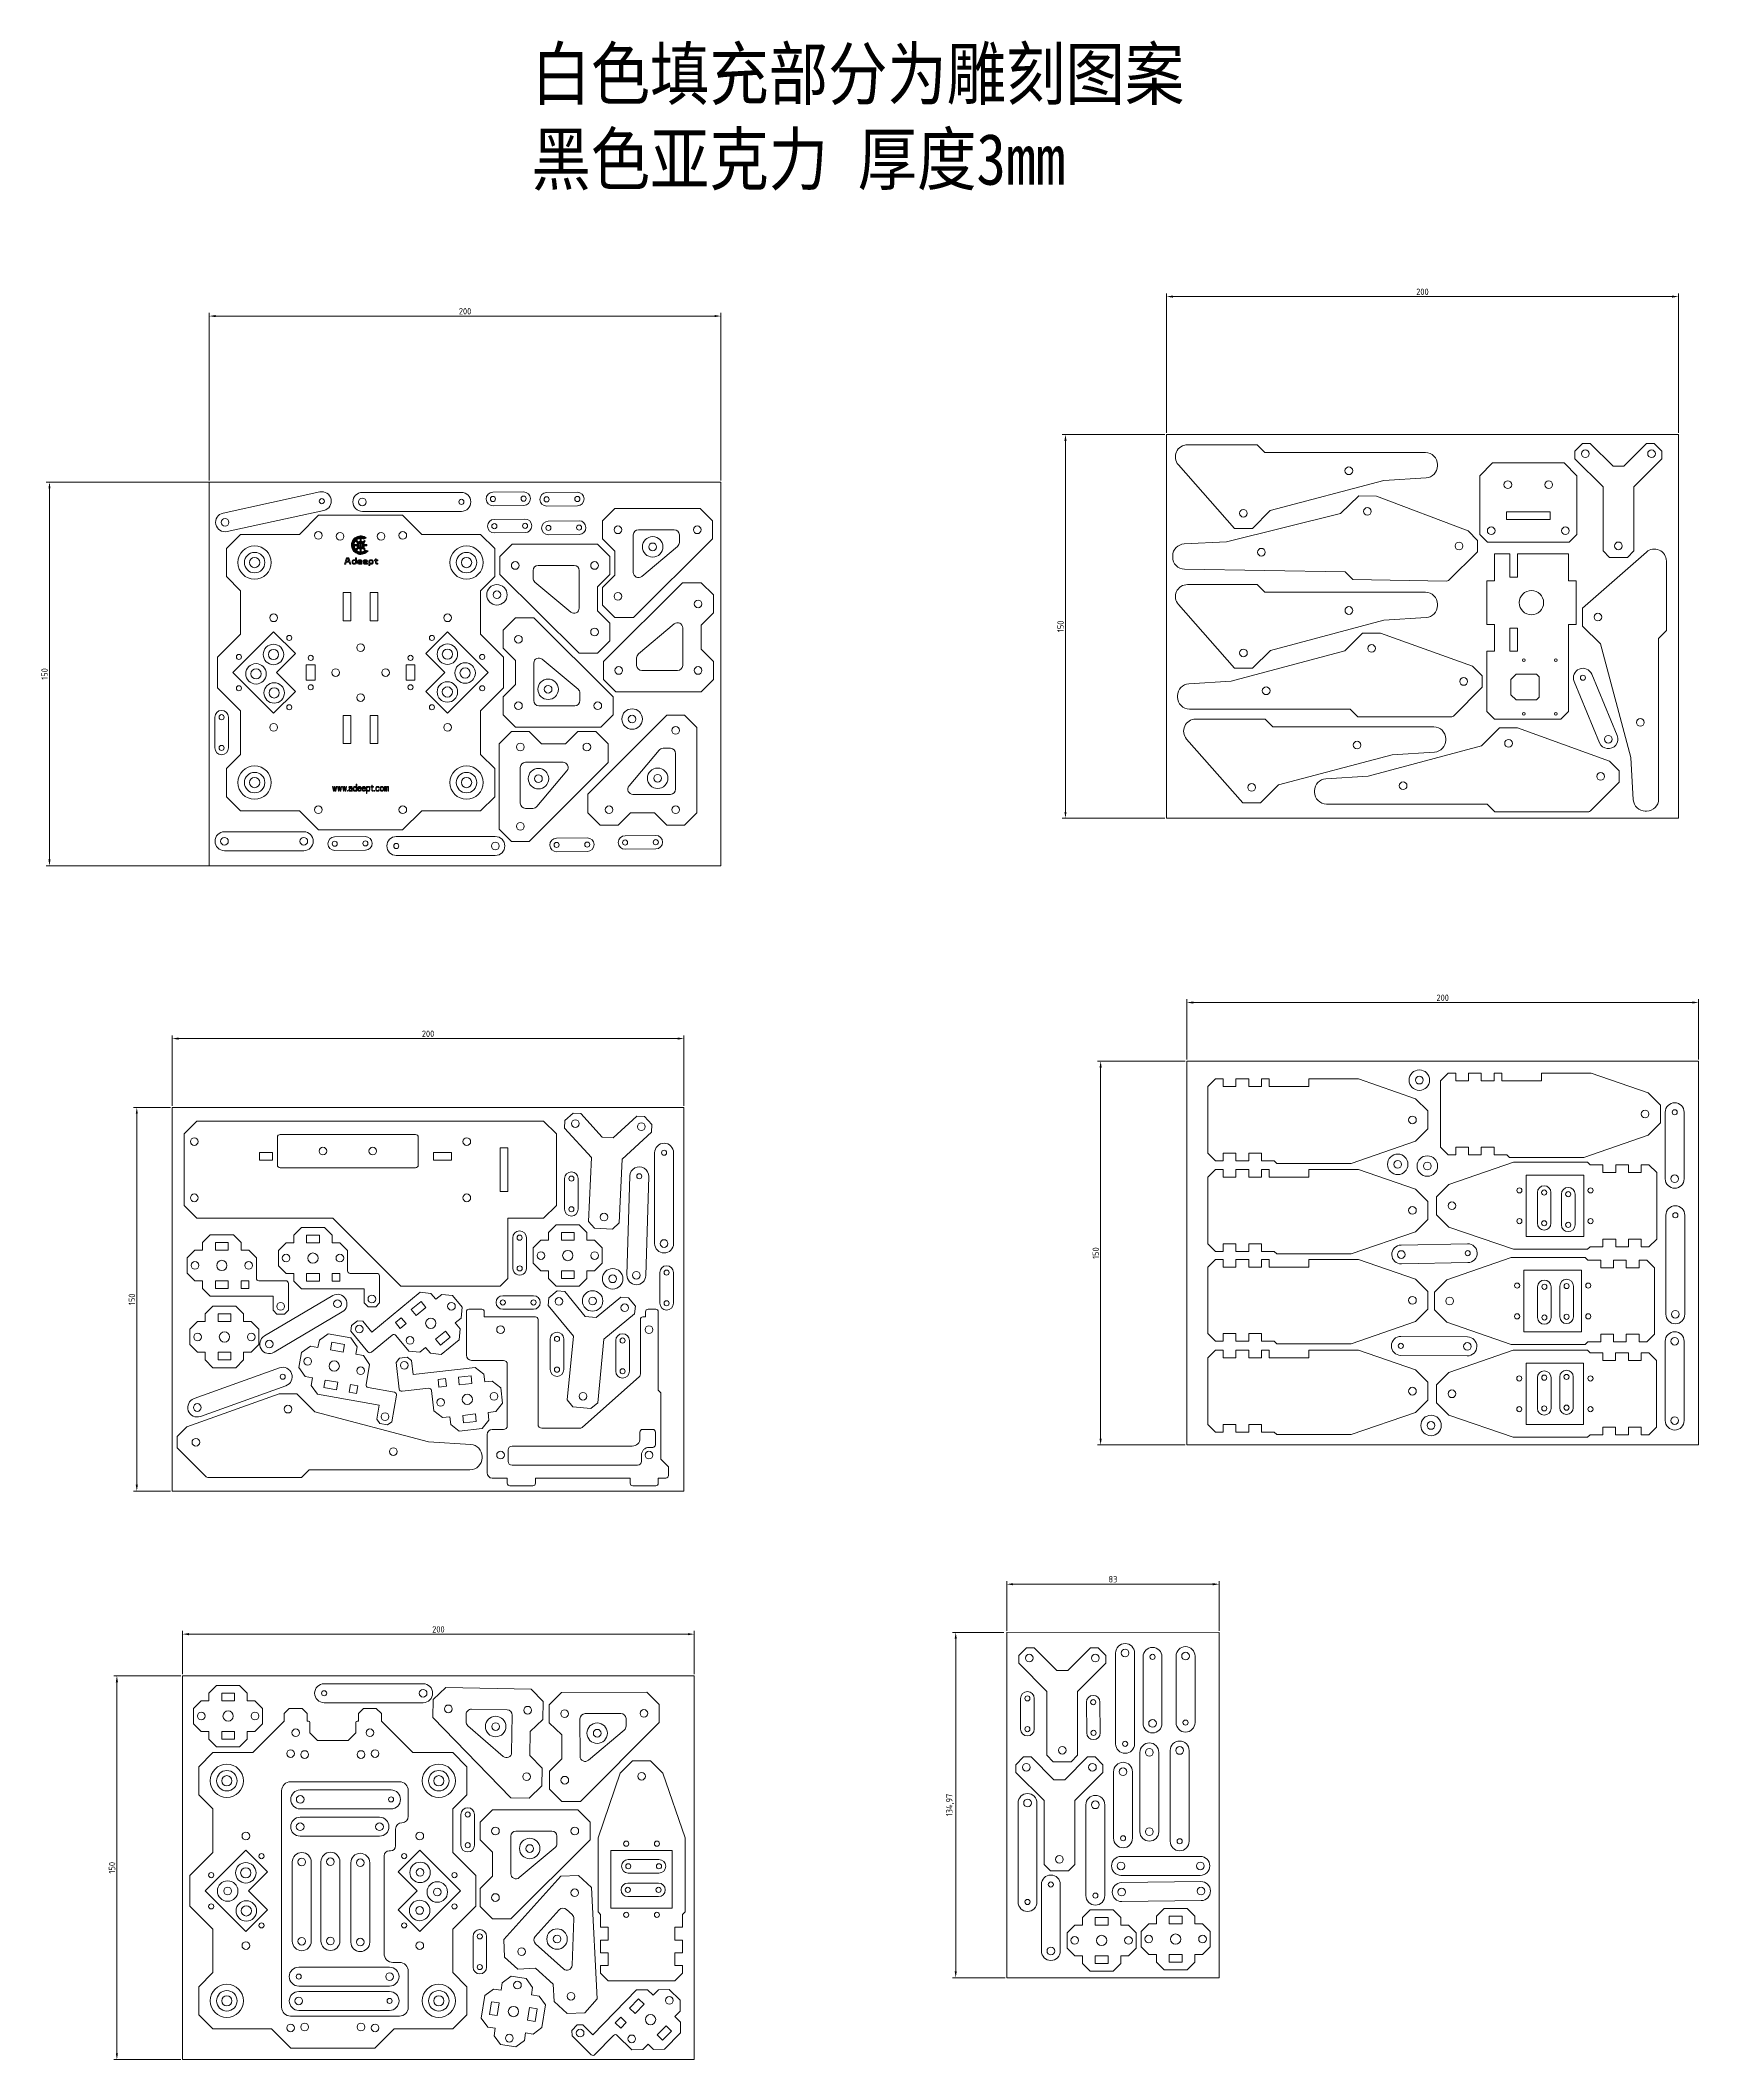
# Model space of a CAD drawing. Header units: millimetres. Extents: x 9121 to 9769, y -4282 to -3493.
import ezdxf

# ---------------------------------------------------------------- set-up
doc = ezdxf.new("R2010")
doc.units = ezdxf.units.MM
doc.header["$LTSCALE"] = 100
doc.header["$PDMODE"] = 3
doc.header["$PDSIZE"] = 8
doc.layers.get('0').update_dxf_attribs({"linetype": 'CONTINUOUS', "lineweight": 5})
doc.layers.get('Defpoints').update_dxf_attribs({"linetype": 'CONTINUOUS', "lineweight": 5})
doc.layers.add('细实线', color=7, linetype='CONTINUOUS', lineweight=5)
doc.styles.add('1.25', font='iso.shx', dxfattribs={"width": 0.85, "height": 1.25})
doc.styles.get("Standard").update_dxf_attribs({"font": 'iso.shx', "width": 0.85})
doc.dimstyles.new('ISO-25', dxfattribs={"dimtxt": 2.5, "dimasz": 2.5, "dimexe": 1.25, "dimexo": 0.625, "dimtad": 1, "dimtxsty": 'Standard', "dimcen": 2.5, "dimadec": 0, "dimazin": 0, "dimtfac": 1, "dimtmove": 0, "dimatfit": 3, "dimfxl": 1, "dimlwd": -1, "dimlwe": -1, "dimarcsym": 0})

msp = doc.modelspace()

# ---------------------------------------------------------------- texts
at = {"layer": '细实线', "insert": (9312.452, -3496.096), "char_height": 20, "attachment_point": 1, "style": '1.25'}
msp.add_mtext_dynamic_manual_height_columns('{\\fSimSun|b0|i0|c134|p2;白色填充部分为雕刻图案\\P黑色亚克力 厚度3mm}', width=352.95443, gutter_width=6.25, heights=[0], dxfattribs=at)

# ---------------------------------------------------------------- blocks, each defined once
blk = doc.blocks.new('*D36')
at = {"layer": 'Defpoints', "color": 0, "transparency": 16777216}
for p in [(9581.2, -4096.41), (9498.2, -4115.2), (9581.2, -4115.22)]:
    blk.add_point(p, dxfattribs=at)
at = {"layer": '细实线', "color": 0, "transparency": 16777216}
for p, q in [((9498.2, -4114.57), (9498.2, -4095.16)), ((9581.2, -4114.59), (9581.2, -4095.16)), ((9500.7, -4096.41), (9578.7, -4096.41))]:
    blk.add_line(p, q, dxfattribs=at)
for points in [[(9500.7, -4095.99), (9500.7, -4096.83), (9498.2, -4096.41)], [(9578.7, -4095.99), (9578.7, -4096.83), (9581.2, -4096.41)]]:
    blk.add_solid(points, dxfattribs=at)
at = {"layer": '细实线', "color": 0, "transparency": 16777216, "insert": (9539.7, -4094.49), "char_height": 2.5, "attachment_point": 5}
blk.add_mtext('83', dxfattribs=at)
blk = doc.blocks.new('*D37')
at = {"layer": 'Defpoints', "color": 0, "transparency": 16777216}
for p in [(9497.66, -4115.22), (9478.25, -4250.19), (9498.2, -4250.19)]:
    blk.add_point(p, dxfattribs=at)
at = {"layer": '细实线', "color": 0, "transparency": 16777216}
for p, q in [((9497.03, -4115.22), (9477, -4115.22)), ((9478.25, -4117.72), (9478.25, -4247.69)), ((9497.57, -4250.19), (9477, -4250.19))]:
    blk.add_line(p, q, dxfattribs=at)
for points in [[(9477.83, -4117.72), (9478.67, -4117.72), (9478.25, -4115.22)], [(9477.83, -4247.69), (9478.67, -4247.69), (9478.25, -4250.19)]]:
    blk.add_solid(points, dxfattribs=at)
at = {"layer": '细实线', "color": 0, "transparency": 16777216, "insert": (9476.03, -4182.71), "char_height": 2.5, "attachment_point": 5, "rotation": 90}
blk.add_mtext('134,97', dxfattribs=at)
blk = doc.blocks.new('*D38')
at = {"layer": 'Defpoints', "color": 0, "transparency": 16777216}
for p in [(9372.06, -3883.15), (9172.06, -3910.05), (9372.06, -3910.05)]:
    blk.add_point(p, dxfattribs=at)
at = {"layer": '细实线', "color": 0, "transparency": 16777216}
for p, q in [((9172.06, -3909.42), (9172.06, -3881.9)), ((9372.06, -3909.42), (9372.06, -3881.9)), ((9174.56, -3883.15), (9369.56, -3883.15))]:
    blk.add_line(p, q, dxfattribs=at)
for points in [[(9174.56, -3882.73), (9174.56, -3883.56), (9172.06, -3883.15)], [(9369.56, -3882.73), (9369.56, -3883.56), (9372.06, -3883.15)]]:
    blk.add_solid(points, dxfattribs=at)
at = {"layer": '细实线', "color": 0, "transparency": 16777216, "insert": (9272.06, -3881.27), "char_height": 2.5, "attachment_point": 5}
blk.add_mtext('200', dxfattribs=at)
blk = doc.blocks.new('*D39')
at = {"layer": 'Defpoints', "color": 0, "transparency": 16777216}
for p in [(9172.06, -3910.05), (9158.25, -4060.05), (9172.06, -4060.05)]:
    blk.add_point(p, dxfattribs=at)
at = {"layer": '细实线', "color": 0, "transparency": 16777216}
for p, q in [((9171.44, -3910.05), (9157, -3910.05)), ((9158.25, -3912.55), (9158.25, -4057.55)), ((9171.44, -4060.05), (9157, -4060.05))]:
    blk.add_line(p, q, dxfattribs=at)
for points in [[(9157.83, -3912.55), (9158.66, -3912.55), (9158.25, -3910.05)], [(9157.83, -4057.55), (9158.66, -4057.55), (9158.25, -4060.05)]]:
    blk.add_solid(points, dxfattribs=at)
at = {"layer": '细实线', "color": 0, "transparency": 16777216, "insert": (9156.34, -3985.05), "char_height": 2.5, "attachment_point": 5, "rotation": 90}
blk.add_mtext('150', dxfattribs=at)
blk = doc.blocks.new('*D40')
at = {"layer": 'Defpoints', "color": 0, "transparency": 16777216}
for p in [(9386.52, -3665.64), (9124.13, -3815.64), (9386.52, -3815.64)]:
    blk.add_point(p, dxfattribs=at)
at = {"layer": '细实线', "color": 0, "transparency": 16777216}
for p, q in [((9385.9, -3665.64), (9122.88, -3665.64)), ((9124.13, -3668.14), (9124.13, -3813.14)), ((9385.9, -3815.64), (9122.88, -3815.64))]:
    blk.add_line(p, q, dxfattribs=at)
for points in [[(9123.71, -3668.14), (9124.54, -3668.14), (9124.13, -3665.64)], [(9123.71, -3813.14), (9124.54, -3813.14), (9124.13, -3815.64)]]:
    blk.add_solid(points, dxfattribs=at)
at = {"layer": '细实线', "color": 0, "transparency": 16777216, "insert": (9122.22, -3740.64), "char_height": 2.5, "attachment_point": 5, "rotation": 90}
blk.add_mtext('150', dxfattribs=at)
blk = doc.blocks.new('*D41')
at = {"layer": 'Defpoints', "color": 0, "transparency": 16777216}
for p in [(9386.52, -3600.77), (9186.52, -3665.64), (9386.52, -3665.64)]:
    blk.add_point(p, dxfattribs=at)
at = {"layer": '细实线', "color": 0, "transparency": 16777216}
for p, q in [((9186.52, -3665.01), (9186.52, -3599.52)), ((9189.02, -3600.77), (9384.02, -3600.77)), ((9386.52, -3665.01), (9386.52, -3599.52))]:
    blk.add_line(p, q, dxfattribs=at)
for points in [[(9189.02, -3600.35), (9189.02, -3601.18), (9186.52, -3600.77)], [(9384.02, -3600.35), (9384.02, -3601.18), (9386.52, -3600.77)]]:
    blk.add_solid(points, dxfattribs=at)
at = {"layer": '细实线', "color": 0, "transparency": 16777216, "insert": (9286.52, -3598.89), "char_height": 2.5, "attachment_point": 5}
blk.add_mtext('200', dxfattribs=at)
blk = doc.blocks.new('*D42')
at = {"layer": 'Defpoints', "color": 0, "transparency": 16777216}
for p in [(9560.64, -3647.04), (9521.15, -3797.04), (9560.64, -3797.04)]:
    blk.add_point(p, dxfattribs=at)
at = {"layer": '细实线', "color": 0, "transparency": 16777216}
for p, q in [((9560.02, -3647.04), (9519.9, -3647.04)), ((9521.15, -3649.54), (9521.15, -3794.54)), ((9560.02, -3797.04), (9519.9, -3797.04))]:
    blk.add_line(p, q, dxfattribs=at)
for points in [[(9520.73, -3649.54), (9521.56, -3649.54), (9521.15, -3647.04)], [(9520.73, -3794.54), (9521.56, -3794.54), (9521.15, -3797.04)]]:
    blk.add_solid(points, dxfattribs=at)
at = {"layer": '细实线', "color": 0, "transparency": 16777216, "insert": (9519.24, -3722.04), "char_height": 2.5, "attachment_point": 5, "rotation": 90}
blk.add_mtext('150', dxfattribs=at)
blk = doc.blocks.new('*D43')
at = {"layer": 'Defpoints', "color": 0, "transparency": 16777216}
for p in [(9760.64, -3593.15), (9560.64, -3647.04), (9760.64, -3647.04)]:
    blk.add_point(p, dxfattribs=at)
at = {"layer": '细实线', "color": 0, "transparency": 16777216}
for p, q in [((9560.64, -3646.42), (9560.64, -3591.9)), ((9563.14, -3593.15), (9758.14, -3593.15)), ((9760.64, -3646.42), (9760.64, -3591.9))]:
    blk.add_line(p, q, dxfattribs=at)
for points in [[(9563.14, -3592.73), (9563.14, -3593.57), (9560.64, -3593.15)], [(9758.14, -3592.73), (9758.14, -3593.57), (9760.64, -3593.15)]]:
    blk.add_solid(points, dxfattribs=at)
at = {"layer": '细实线', "color": 0, "transparency": 16777216, "insert": (9660.64, -3591.28), "char_height": 2.5, "attachment_point": 5}
blk.add_mtext('200', dxfattribs=at)
blk = doc.blocks.new('*D44')
at = {"layer": 'Defpoints', "color": 0, "transparency": 16777216}
for p in [(9568.55, -3891.99), (9534.88, -4041.99), (9568.55, -4041.99)]:
    blk.add_point(p, dxfattribs=at)
at = {"layer": '细实线', "color": 0, "transparency": 16777216}
for p, q in [((9567.93, -3891.99), (9533.63, -3891.99)), ((9534.88, -3894.49), (9534.88, -4039.49)), ((9567.93, -4041.99), (9533.63, -4041.99))]:
    blk.add_line(p, q, dxfattribs=at)
for points in [[(9534.46, -3894.49), (9535.3, -3894.49), (9534.88, -3891.99)], [(9534.46, -4039.49), (9535.3, -4039.49), (9534.88, -4041.99)]]:
    blk.add_solid(points, dxfattribs=at)
at = {"layer": '细实线', "color": 0, "transparency": 16777216, "insert": (9532.97, -3966.99), "char_height": 2.5, "attachment_point": 5, "rotation": 90}
blk.add_mtext('150', dxfattribs=at)
blk = doc.blocks.new('*D45')
at = {"layer": 'Defpoints', "color": 0, "transparency": 16777216}
for p in [(9768.55, -3869.05), (9568.55, -3891.99), (9768.55, -3891.99)]:
    blk.add_point(p, dxfattribs=at)
at = {"layer": '细实线', "color": 0, "transparency": 16777216}
for p, q in [((9568.55, -3891.36), (9568.55, -3867.8)), ((9571.05, -3869.05), (9766.05, -3869.05)), ((9768.55, -3891.36), (9768.55, -3867.8))]:
    blk.add_line(p, q, dxfattribs=at)
for points in [[(9571.05, -3868.64), (9571.05, -3869.47), (9568.55, -3869.05)], [(9766.05, -3868.64), (9766.05, -3869.47), (9768.55, -3869.05)]]:
    blk.add_solid(points, dxfattribs=at)
at = {"layer": '细实线', "color": 0, "transparency": 16777216, "insert": (9668.55, -3867.18), "char_height": 2.5, "attachment_point": 5}
blk.add_mtext('200', dxfattribs=at)
blk = doc.blocks.new('*D46')
at = {"layer": 'Defpoints', "color": 0, "transparency": 16777216}
for p in [(9376.11, -4115.93), (9176.11, -4132.21), (9376.11, -4132.21)]:
    blk.add_point(p, dxfattribs=at)
at = {"layer": '细实线', "color": 0, "transparency": 16777216}
for p, q in [((9176.11, -4131.59), (9176.11, -4114.68)), ((9178.61, -4115.93), (9373.61, -4115.93)), ((9376.11, -4131.59), (9376.11, -4114.68))]:
    blk.add_line(p, q, dxfattribs=at)
for points in [[(9178.61, -4115.51), (9178.61, -4116.35), (9176.11, -4115.93)], [(9373.61, -4115.51), (9373.61, -4116.35), (9376.11, -4115.93)]]:
    blk.add_solid(points, dxfattribs=at)
at = {"layer": '细实线', "color": 0, "transparency": 16777216, "insert": (9276.11, -4114.05), "char_height": 2.5, "attachment_point": 5}
blk.add_mtext('200', dxfattribs=at)
blk = doc.blocks.new('*D47')
at = {"layer": 'Defpoints', "color": 0, "transparency": 16777216}
for p in [(9176.11, -4132.21), (9150.47, -4282.21), (9176.11, -4282.21)]:
    blk.add_point(p, dxfattribs=at)
at = {"layer": '细实线', "color": 0, "transparency": 16777216}
for p, q in [((9175.48, -4132.21), (9149.22, -4132.21)), ((9150.47, -4134.71), (9150.47, -4279.71)), ((9175.48, -4282.21), (9149.22, -4282.21))]:
    blk.add_line(p, q, dxfattribs=at)
for points in [[(9150.05, -4134.71), (9150.89, -4134.71), (9150.47, -4132.21)], [(9150.05, -4279.71), (9150.89, -4279.71), (9150.47, -4282.21)]]:
    blk.add_solid(points, dxfattribs=at)
at = {"layer": '细实线', "color": 0, "transparency": 16777216, "insert": (9148.56, -4207.21), "char_height": 2.5, "attachment_point": 5, "rotation": 90}
blk.add_mtext('150', dxfattribs=at)

# ---------------------------------------------------------------- dimensions: what is measured, and where the dimension line sits
at = {"layer": '细实线'}
for base, p1, p2, picture, middle in [((9760.644, -3593.151), (9560.644, -3647.042), (9760.644, -3647.042), '*D43', (9660.644, -3591.275)), ((9386.521, -3600.766), (9186.521, -3665.639), (9386.521, -3665.639), '*D41', (9286.521, -3598.89)), ((9768.551, -3869.052), (9568.551, -3891.987), (9768.551, -3891.987), '*D45', (9668.551, -3867.176)), ((9372.065, -3883.148), (9172.065, -3910.047), (9372.065, -3910.047), '*D38', (9272.065, -3881.272)), ((9581.199, -4096.411), (9498.199, -4115.198), (9581.199, -4115.219), '*D36', (9539.699, -4094.492)), ((9376.106, -4115.93), (9176.106, -4132.214), (9376.106, -4132.214), '*D46', (9276.106, -4114.054))]:
    dim = msp.add_linear_dim(base=base, p1=p1, p2=p2, dimstyle='ISO-25', dxfattribs=at)
    dim.commit()
    dim.dimension.update_dxf_attribs({"geometry": picture, "text_midpoint": middle})
for base, p1, p2, picture, middle in [((9521.146, -3797.042), (9560.644, -3647.042), (9560.644, -3797.042), '*D42', (9519.237, -3722.042)), ((9124.125, -3815.639), (9386.521, -3665.639), (9386.521, -3815.639), '*D40', (9122.216, -3740.639)), ((9534.881, -4041.987), (9568.551, -3891.987), (9568.551, -4041.987), '*D44', (9532.972, -3966.987)), ((9158.248, -4060.047), (9172.065, -3910.047), (9172.065, -4060.047), '*D39', (9156.339, -3985.047)), ((9478.251, -4250.1939), (9497.6598, -4115.2194), (9498.1994, -4250.1939), '*D37', (9476.0287, -4182.7066)), ((9150.47, -4282.214), (9176.106, -4132.214), (9176.106, -4282.214), '*D47', (9148.561, -4207.214))]:
    dim = msp.add_linear_dim(base=base, p1=p1, p2=p2, angle=90, dimstyle='ISO-25', dxfattribs=at)
    dim.commit()
    dim.dimension.update_dxf_attribs({"geometry": picture, "text_midpoint": middle})

# ---------------------------------------------------------------- hatches: boundary and pattern name
h = msp.add_hatch(color=256)
h.dxf.hatch_style = 1
h.paths.add_polyline_path([(9245.7, -3690.587, 1), (9245.7, -3690.011, 1)], flags=0)
h.paths.add_polyline_path([(9245.471, -3687.924), (9245.471, -3688.818, 0.1201046), (9244.815, -3689.09), (9244.183, -3688.457), (9243.858, -3688.782), (9244.491, -3689.414, 0.1201046), (9244.219, -3690.07), (9243.325, -3690.07), (9243.325, -3690.529), (9244.219, -3690.529, 0.1201046), (9244.491, -3691.184), (9243.858, -3691.817), (9244.183, -3692.141), (9244.815, -3691.509, 0.1201046), (9245.471, -3691.78), (9245.471, -3692.675), (9245.93, -3692.675), (9245.93, -3691.78, 0.1201046), (9246.585, -3691.509), (9247.218, -3692.141), (9247.542, -3691.817), (9246.91, -3691.184, 0.1201046), (9247.181, -3690.529), (9248.076, -3690.529), (9248.076, -3690.07), (9247.181, -3690.07, 0.1201046), (9246.91, -3689.414), (9247.542, -3688.782), (9247.218, -3688.457), (9246.585, -3689.09, 0.1201046), (9245.93, -3688.818), (9245.93, -3687.924)], flags=17)
h.paths.add_polyline_path([(9245.7, -3689.613, -1), (9245.7, -3690.986, -1)], flags=16)
h.paths.add_polyline_path([(9245.7, -3690.011, -1), (9245.7, -3690.587, -1)], flags=0)
h.paths.add_polyline_path([(9248.6, -3692.456, -0.1405123), (9247.427, -3692.231, -1.9173913), (9246.918, -3688.012, -0.1033487), (9247.981, -3687.496, 2.4902152)])
h = msp.add_hatch(color=256)
h.dxf.hatch_style = 1
h.paths.add_polyline_path([(9245.7, -3690.587, 1), (9245.7, -3690.011, 1)])
h = msp.add_hatch(color=256)
h.dxf.hatch_style = 1
h.paths.add_polyline_path([(9239.469, -3697.691), (9239.882, -3697.691), (9240.12, -3696.923), (9241.255, -3696.923), (9241.493, -3697.691), (9241.906, -3697.691), (9241.265, -3695.625, 0.7369256), (9240.11, -3695.625)])
h.paths.add_polyline_path([(9240.232, -3696.562), (9240.495, -3695.714, -0.7371915), (9240.88, -3695.715), (9241.142, -3696.562)], flags=16)
h.paths.add_polyline_path([(9242.38, -3696.416), (9242.38, -3697.279, 0.4142136), (9242.783, -3697.682), (9243.642, -3697.682, 0.4142136), (9244.045, -3697.279), (9244.045, -3695.197), (9243.698, -3695.197), (9243.698, -3696.013), (9242.783, -3696.013, 0.4142136)])
h.paths.add_polyline_path([(9242.88, -3696.321), (9243.547, -3696.321, -0.4142136), (9243.698, -3696.472), (9243.698, -3697.222, -0.4142136), (9243.547, -3697.374), (9242.88, -3697.374, -0.4142136), (9242.729, -3697.222), (9242.729, -3696.472, -0.4142136)], flags=16)
h.paths.add_polyline_path([(9244.552, -3696.41), (9244.552, -3697.287, 0.4142136), (9244.955, -3697.69), (9246.181, -3697.69), (9246.181, -3697.38), (9245.053, -3697.38, -0.4142136), (9244.902, -3697.229), (9244.902, -3697.01), (9245.835, -3697.01, 0.4142136), (9246.238, -3696.607), (9246.238, -3696.41, 0.4142136), (9245.835, -3696.007), (9244.955, -3696.007, 0.4142136)])
h.paths.add_polyline_path([(9244.902, -3696.471, -0.4142136), (9245.053, -3696.32), (9245.737, -3696.32, -0.4142136), (9245.888, -3696.471), (9245.888, -3696.551, -0.4142136), (9245.737, -3696.702), (9245.053, -3696.702, -0.4142136), (9244.902, -3696.551)], flags=16)
h.paths.add_polyline_path([(9246.745, -3696.41), (9246.745, -3697.287, 0.4142136), (9247.148, -3697.69), (9248.375, -3697.69), (9248.375, -3697.38), (9247.246, -3697.38, -0.4142136), (9247.095, -3697.229), (9247.095, -3697.01), (9248.028, -3697.01, 0.4142136), (9248.431, -3696.607), (9248.431, -3696.41, 0.4142136), (9248.028, -3696.007), (9247.148, -3696.007, 0.4142136)])
h.paths.add_polyline_path([(9247.095, -3696.551), (9247.095, -3696.471, -0.4142136), (9247.246, -3696.32), (9247.93, -3696.32, -0.4142136), (9248.081, -3696.471), (9248.081, -3696.551, -0.4142136), (9247.93, -3696.702), (9247.246, -3696.702, -0.4142136)], flags=16)
h.paths.add_polyline_path([(9248.937, -3696.413), (9248.937, -3698.233), (9249.291, -3698.233), (9249.291, -3697.678), (9250.218, -3697.678, 0.4142136), (9250.621, -3697.274), (9250.621, -3696.413, 0.4142136), (9250.218, -3696.01), (9249.34, -3696.01, 0.4142136)])
h.paths.add_polyline_path([(9249.291, -3697.22), (9249.291, -3696.472, -0.4142136), (9249.442, -3696.32), (9250.123, -3696.32, -0.4142136), (9250.274, -3696.472), (9250.274, -3697.22, -0.4142136), (9250.123, -3697.371), (9249.442, -3697.371, -0.4142136)], flags=16)
h.paths.add_polyline_path([(9251.491, -3695.587), (9251.491, -3696.069), (9251.108, -3696.069), (9251.108, -3696.371), (9251.491, -3696.371), (9251.491, -3697.282, 0.4142136), (9251.894, -3697.685), (9252.413, -3697.685), (9252.413, -3697.373), (9251.991, -3697.373, -0.4142136), (9251.84, -3697.222), (9251.84, -3696.371), (9252.433, -3696.371), (9252.433, -3696.069), (9251.84, -3696.069), (9251.84, -3695.587)])
h = msp.add_hatch(color=256)
h.dxf.hatch_style = 1
h.paths.add_polyline_path([(9235.454, -3784.612), (9235.24, -3785.896), (9234.983, -3784.612), (9234.768, -3784.612), (9235.111, -3786.48), (9235.326, -3786.48), (9235.54, -3785.196), (9235.583, -3785.196), (9235.797, -3786.48), (9236.012, -3786.48), (9236.355, -3784.612), (9236.14, -3784.612), (9235.883, -3785.896), (9235.669, -3784.612)])
h.paths.add_polyline_path([(9236.912, -3784.612), (9236.698, -3784.612), (9237.04, -3786.48), (9237.255, -3786.48), (9237.469, -3785.196), (9237.512, -3785.196), (9237.726, -3786.48), (9237.941, -3786.48), (9238.284, -3784.612), (9238.069, -3784.612), (9237.812, -3785.896), (9237.598, -3784.612), (9237.383, -3784.612), (9237.169, -3785.896)])
h.paths.add_polyline_path([(9238.841, -3784.612), (9238.627, -3784.612), (9238.97, -3786.48), (9239.184, -3786.48), (9239.398, -3785.196), (9239.441, -3785.196), (9239.656, -3786.48), (9239.87, -3786.48), (9240.213, -3784.612), (9239.999, -3784.612), (9239.741, -3785.896), (9239.527, -3784.612), (9239.313, -3784.612), (9239.098, -3785.896)])
h.paths.add_polyline_path([(9240.556, -3786.188), (9240.556, -3786.48), (9240.77, -3786.48), (9240.77, -3786.188)])
h.paths.add_polyline_path([(9241.285, -3785.429), (9241.199, -3785.546), (9241.113, -3785.779), (9241.113, -3785.954), (9241.156, -3786.188), (9241.285, -3786.363), (9241.37, -3786.421), (9241.542, -3786.48), (9241.799, -3786.48), (9242.013, -3786.421), (9242.142, -3786.305), (9242.185, -3786.188), (9242.228, -3786.363), (9242.271, -3786.48), (9242.485, -3786.48), (9242.442, -3786.305), (9242.399, -3786.013), (9242.399, -3785.079), (9242.356, -3784.904), (9242.271, -3784.787), (9242.142, -3784.67), (9241.885, -3784.612), (9241.628, -3784.612), (9241.327, -3784.67), (9241.242, -3784.729), (9241.156, -3784.845), (9241.113, -3784.962), (9241.113, -3785.079), (9241.327, -3785.079), (9241.37, -3784.962), (9241.456, -3784.904), (9241.628, -3784.845), (9241.885, -3784.845), (9242.056, -3784.904), (9242.142, -3784.962), (9242.185, -3785.079), (9242.185, -3785.254), (9241.713, -3785.254), (9241.456, -3785.312)])
h.paths.add_polyline_path([(9241.37, -3785.721), (9241.456, -3785.604), (9241.542, -3785.546), (9241.713, -3785.487), (9242.185, -3785.487), (9242.185, -3785.838), (9242.142, -3785.954), (9242.013, -3786.13), (9241.799, -3786.246), (9241.542, -3786.246), (9241.37, -3786.13), (9241.327, -3786.013), (9241.327, -3785.896)], flags=16)
h.paths.add_polyline_path([(9243.042, -3784.787), (9242.914, -3784.962), (9242.871, -3785.079), (9242.828, -3785.312), (9242.828, -3785.779), (9242.871, -3786.013), (9242.914, -3786.13), (9243.042, -3786.305), (9243.171, -3786.421), (9243.342, -3786.48), (9243.6, -3786.48), (9243.771, -3786.421), (9243.857, -3786.363), (9243.943, -3786.246), (9243.985, -3786.13), (9243.985, -3786.48), (9244.2, -3786.48), (9244.2, -3783.736), (9243.985, -3783.736), (9243.985, -3784.962), (9243.943, -3784.845), (9243.857, -3784.729), (9243.771, -3784.67), (9243.6, -3784.612), (9243.342, -3784.612), (9243.171, -3784.67)])
h.paths.add_polyline_path([(9243.171, -3785.02), (9243.342, -3784.904), (9243.6, -3784.904), (9243.771, -3784.962), (9243.9, -3785.079), (9243.985, -3785.254), (9243.985, -3785.838), (9243.9, -3786.013), (9243.771, -3786.13), (9243.6, -3786.188), (9243.428, -3786.188), (9243.257, -3786.13), (9243.128, -3786.013), (9243.042, -3785.721), (9243.042, -3785.371), (9243.085, -3785.196)], flags=16)
h.paths.add_polyline_path([(9244.671, -3784.962), (9244.586, -3785.196), (9244.543, -3785.546), (9244.586, -3785.896), (9244.671, -3786.13), (9244.757, -3786.246), (9244.886, -3786.363), (9245.014, -3786.421), (9245.272, -3786.48), (9245.572, -3786.421), (9245.743, -3786.305), (9245.872, -3786.13), (9245.915, -3785.896), (9245.7, -3785.896), (9245.657, -3786.071), (9245.529, -3786.188), (9245.229, -3786.246), (9245.057, -3786.188), (9244.971, -3786.13), (9244.843, -3785.954), (9244.8, -3785.838), (9244.757, -3785.663), (9244.757, -3785.546), (9245.915, -3785.546), (9245.915, -3785.312), (9245.872, -3785.079), (9245.743, -3784.845), (9245.529, -3784.67), (9245.272, -3784.612), (9245.014, -3784.67), (9244.886, -3784.729), (9244.757, -3784.845)])
h.paths.add_polyline_path([(9244.843, -3785.137), (9244.971, -3784.962), (9245.057, -3784.904), (9245.229, -3784.845), (9245.486, -3784.904), (9245.614, -3785.02), (9245.7, -3785.196), (9245.7, -3785.312), (9244.8, -3785.312), (9244.8, -3785.254)], flags=16)
h.paths.add_polyline_path([(9246.472, -3784.845), (9246.386, -3784.962), (9246.3, -3785.196), (9246.258, -3785.546), (9246.3, -3785.896), (9246.386, -3786.13), (9246.472, -3786.246), (9246.601, -3786.363), (9246.729, -3786.421), (9246.986, -3786.48), (9247.286, -3786.421), (9247.458, -3786.305), (9247.587, -3786.13), (9247.629, -3785.896), (9247.415, -3785.896), (9247.372, -3786.071), (9247.244, -3786.188), (9246.943, -3786.246), (9246.772, -3786.188), (9246.686, -3786.13), (9246.558, -3785.954), (9246.515, -3785.838), (9246.472, -3785.663), (9246.472, -3785.546), (9247.629, -3785.546), (9247.629, -3785.312), (9247.587, -3785.079), (9247.458, -3784.845), (9247.244, -3784.67), (9246.986, -3784.612), (9246.729, -3784.67), (9246.601, -3784.729)])
h.paths.add_polyline_path([(9246.515, -3785.312), (9246.515, -3785.254), (9246.558, -3785.137), (9246.686, -3784.962), (9246.772, -3784.904), (9246.943, -3784.845), (9247.201, -3784.904), (9247.329, -3785.02), (9247.415, -3785.196), (9247.415, -3785.312)], flags=16)
h.paths.add_polyline_path([(9248.573, -3784.612), (9248.401, -3784.67), (9248.315, -3784.729), (9248.23, -3784.845), (9248.187, -3784.962), (9248.187, -3784.612), (9247.972, -3784.612), (9247.972, -3787.414), (9248.187, -3787.414), (9248.187, -3786.13), (9248.23, -3786.246), (9248.315, -3786.363), (9248.401, -3786.421), (9248.573, -3786.48), (9248.83, -3786.48), (9249.001, -3786.421), (9249.13, -3786.305), (9249.301, -3786.013), (9249.344, -3785.779), (9249.344, -3785.312), (9249.301, -3785.079), (9249.258, -3784.962), (9249.13, -3784.787), (9249.001, -3784.67), (9248.83, -3784.612)])
h.paths.add_polyline_path([(9248.83, -3784.904), (9249.001, -3785.02), (9249.087, -3785.196), (9249.13, -3785.371), (9249.13, -3785.721), (9249.087, -3785.896), (9249.044, -3786.013), (9248.915, -3786.13), (9248.744, -3786.188), (9248.573, -3786.188), (9248.401, -3786.13), (9248.272, -3786.013), (9248.187, -3785.838), (9248.187, -3785.254), (9248.272, -3785.079), (9248.401, -3784.962), (9248.573, -3784.904)], flags=16)
h.paths.add_polyline_path([(9250.03, -3784.145), (9250.03, -3784.612), (9249.687, -3784.612), (9249.687, -3784.845), (9250.03, -3784.845), (9250.03, -3786.013), (9250.116, -3786.246), (9250.244, -3786.363), (9250.373, -3786.421), (9250.63, -3786.48), (9250.63, -3786.246), (9250.416, -3786.188), (9250.287, -3786.071), (9250.244, -3785.896), (9250.244, -3784.845), (9250.716, -3784.845), (9250.716, -3784.612), (9250.244, -3784.612), (9250.244, -3784.145)])
h.paths.add_polyline_path([(9251.059, -3786.188), (9251.059, -3786.48), (9251.273, -3786.48), (9251.273, -3786.188)])
h.paths.add_polyline_path([(9251.916, -3785.954), (9251.831, -3785.663), (9251.831, -3785.487), (9251.874, -3785.254), (9251.916, -3785.137), (9252.045, -3784.962), (9252.131, -3784.904), (9252.302, -3784.845), (9252.602, -3784.904), (9252.731, -3785.02), (9252.774, -3785.196), (9252.988, -3785.196), (9252.945, -3784.962), (9252.817, -3784.787), (9252.645, -3784.67), (9252.345, -3784.612), (9252.088, -3784.67), (9251.959, -3784.729), (9251.831, -3784.845), (9251.745, -3784.962), (9251.659, -3785.196), (9251.616, -3785.546), (9251.659, -3785.896), (9251.745, -3786.13), (9251.831, -3786.246), (9251.959, -3786.363), (9252.088, -3786.421), (9252.345, -3786.48), (9252.645, -3786.421), (9252.817, -3786.305), (9252.945, -3786.13), (9252.988, -3785.896), (9252.774, -3785.896), (9252.731, -3786.071), (9252.602, -3786.188), (9252.302, -3786.246), (9252.045, -3786.13)])
h.paths.add_polyline_path([(9253.588, -3784.729), (9253.503, -3784.845), (9253.417, -3785.02), (9253.374, -3785.196), (9253.331, -3785.429), (9253.331, -3785.663), (9253.417, -3786.071), (9253.503, -3786.246), (9253.588, -3786.363), (9253.674, -3786.421), (9253.846, -3786.48), (9254.189, -3786.48), (9254.36, -3786.421), (9254.446, -3786.363), (9254.531, -3786.246), (9254.617, -3786.071), (9254.703, -3785.663), (9254.703, -3785.429), (9254.66, -3785.196), (9254.617, -3785.02), (9254.531, -3784.845), (9254.446, -3784.729), (9254.36, -3784.67), (9254.189, -3784.612), (9253.846, -3784.612), (9253.674, -3784.67)])
h.paths.add_polyline_path([(9253.588, -3785.896), (9253.545, -3785.663), (9253.545, -3785.429), (9253.588, -3785.196), (9253.674, -3785.02), (9253.76, -3784.904), (9253.931, -3784.845), (9254.103, -3784.845), (9254.274, -3784.904), (9254.36, -3785.02), (9254.446, -3785.196), (9254.489, -3785.429), (9254.489, -3785.663), (9254.446, -3785.896), (9254.36, -3786.071), (9254.274, -3786.188), (9254.103, -3786.246), (9253.931, -3786.246), (9253.76, -3786.188), (9253.674, -3786.071)], flags=16)
h.paths.add_polyline_path([(9255.046, -3784.612), (9255.046, -3786.48), (9255.26, -3786.48), (9255.26, -3785.02), (9255.346, -3784.904), (9255.475, -3784.845), (9255.56, -3784.845), (9255.646, -3784.904), (9255.689, -3784.962), (9255.732, -3785.079), (9255.732, -3786.48), (9255.946, -3786.48), (9255.946, -3785.079), (9255.989, -3784.962), (9256.032, -3784.904), (9256.118, -3784.845), (9256.246, -3784.845), (9256.332, -3784.904), (9256.375, -3784.962), (9256.418, -3785.079), (9256.418, -3786.48), (9256.632, -3786.48), (9256.632, -3785.079), (9256.546, -3784.787), (9256.461, -3784.67), (9256.332, -3784.612), (9256.161, -3784.612), (9256.032, -3784.67), (9255.903, -3784.845), (9255.775, -3784.67), (9255.646, -3784.612), (9255.475, -3784.612), (9255.346, -3784.67), (9255.26, -3784.787), (9255.26, -3784.612)])

# ---------------------------------------------------------------- linework, layer by layer
for p, q in [((9716.004, -3658.176), (9688.004, -3658.176)), ((9238.943, -3719.859), (9238.943, -3708.859)), ((9238.943, -3708.859), (9241.943, -3708.859)), ((9241.943, -3708.859), (9241.943, -3719.859)), ((9252.458, -3708.859), (9249.458, -3708.859)), ((9249.458, -3708.859), (9249.458, -3719.859)), ((9252.458, -3719.859), (9252.458, -3708.859)), ((9241.943, -3719.859), (9238.943, -3719.859)), ((9249.458, -3719.859), (9252.458, -3719.859)), ((9238.943, -3767.859), (9238.943, -3756.859)), ((9238.943, -3756.859), (9241.943, -3756.859)), ((9241.943, -3756.859), (9241.943, -3767.859)), ((9252.458, -3756.859), (9249.458, -3756.859)), ((9249.458, -3756.859), (9249.458, -3767.859)), ((9252.458, -3767.859), (9252.458, -3756.859)), ((9241.943, -3767.859), (9238.943, -3767.859)), ((9249.458, -3767.859), (9252.458, -3767.859)), ((9213.211, -3921.635), (9213.211, -3932.635)), ((9267.211, -3920.635), (9214.211, -3920.635)), ((9268.211, -3932.635), (9268.211, -3921.635)), ((9206.211, -3927.635), (9211.211, -3927.635)), ((9206.211, -3930.635), (9206.211, -3927.635)), ((9211.211, -3927.635), (9211.211, -3930.635)), ((9281.211, -3927.635), (9274.211, -3927.635)), ((9274.211, -3927.635), (9274.211, -3930.635)), ((9281.211, -3930.635), (9281.211, -3927.635)), ((9211.211, -3930.635), (9206.211, -3930.635)), ((9214.211, -3933.635), (9267.211, -3933.635)), ((9274.211, -3930.635), (9281.211, -3930.635)), ((9287.029, -3989.926), (9287.029, -4006.926)), ((9293.029, -3988.926), (9288.029, -3988.926)), ((9294.029, -3991.926), (9294.029, -3989.926)), ((9314.029, -3991.926), (9294.029, -3991.926)), ((9315.029, -4033.926), (9315.029, -3992.926)), ((9355.029, -3992.926), (9355.029, -4014.305)), ((9357.029, -3991.926), (9356.029, -3991.926)), ((9357.029, -3989.926), (9357.029, -3991.926)), ((9361.029, -3988.926), (9358.029, -3988.926)), ((9362.029, -3998.426), (9362.029, -3989.926)), ((9362.029, -4020.551), (9362.029, -3998.426)), ((9301.529, -4008.926), (9289.029, -4008.926)), ((9303.029, -4010.426), (9303.029, -4034.426)), ((9332.469, -4034.987), (9354.59, -4015.365)), ((9301.529, -4035.926), (9297.171, -4035.926)), ((9331.408, -4035.426), (9316.529, -4035.426)), ((9354.882, -4039.426), (9354.882, -4036.926)), ((9355.882, -4035.926), (9359.882, -4035.926)), ((9360.882, -4036.926), (9360.882, -4041.926)), ((9303.382, -4048.426), (9303.382, -4043.926)), ((9304.882, -4042.426), (9351.882, -4042.426)), ((9355.429, -4045.926), (9355.429, -4048.426)), ((9359.882, -4042.926), (9358.429, -4042.926)), ((9297.171, -4054.926), (9303.029, -4054.926)), ((9303.029, -4054.926), (9303.029, -4056.926)), ((9353.929, -4049.926), (9304.882, -4049.926)), ((9351.029, -4054.926), (9314.029, -4054.926)), ((9314.029, -4056.926), (9314.029, -4054.926)), ((9351.029, -4056.926), (9351.029, -4054.926)), ((9362.029, -4056.926), (9362.029, -4054.926)), ((9362.029, -4054.926), (9365.029, -4054.926)), ((9304.029, -4057.926), (9313.029, -4057.926)), ((9361.029, -4057.926), (9352.029, -4057.926))]:
    msp.add_line(p, q)
at = {"linetype": 'Continuous'}
for p, q in [((9234.768, -3784.612), (9235.111, -3786.48)), ((9234.983, -3784.612), (9234.768, -3784.612)), ((9235.24, -3785.896), (9234.983, -3784.612)), ((9235.111, -3786.48), (9235.326, -3786.48)), ((9235.454, -3784.612), (9235.24, -3785.896)), ((9235.326, -3786.48), (9235.54, -3785.196)), ((9235.669, -3784.612), (9235.454, -3784.612)), ((9235.54, -3785.196), (9235.583, -3785.196)), ((9235.583, -3785.196), (9235.797, -3786.48)), ((9235.883, -3785.896), (9235.669, -3784.612)), ((9235.797, -3786.48), (9236.012, -3786.48)), ((9236.14, -3784.612), (9235.883, -3785.896)), ((9236.012, -3786.48), (9236.355, -3784.612)), ((9236.355, -3784.612), (9236.14, -3784.612)), ((9236.698, -3784.612), (9237.04, -3786.48)), ((9236.912, -3784.612), (9236.698, -3784.612)), ((9237.169, -3785.896), (9236.912, -3784.612)), ((9237.04, -3786.48), (9237.255, -3786.48)), ((9237.383, -3784.612), (9237.169, -3785.896)), ((9237.255, -3786.48), (9237.469, -3785.196)), ((9237.598, -3784.612), (9237.383, -3784.612)), ((9237.469, -3785.196), (9237.512, -3785.196)), ((9237.512, -3785.196), (9237.726, -3786.48)), ((9237.812, -3785.896), (9237.598, -3784.612)), ((9237.726, -3786.48), (9237.941, -3786.48)), ((9238.069, -3784.612), (9237.812, -3785.896)), ((9237.941, -3786.48), (9238.284, -3784.612)), ((9238.284, -3784.612), (9238.069, -3784.612)), ((9238.627, -3784.612), (9238.97, -3786.48)), ((9238.841, -3784.612), (9238.627, -3784.612)), ((9239.098, -3785.896), (9238.841, -3784.612)), ((9238.97, -3786.48), (9239.184, -3786.48)), ((9239.313, -3784.612), (9239.098, -3785.896)), ((9239.184, -3786.48), (9239.398, -3785.196)), ((9239.527, -3784.612), (9239.313, -3784.612)), ((9239.398, -3785.196), (9239.441, -3785.196)), ((9239.441, -3785.196), (9239.656, -3786.48)), ((9239.741, -3785.896), (9239.527, -3784.612)), ((9239.656, -3786.48), (9239.87, -3786.48)), ((9239.999, -3784.612), (9239.741, -3785.896)), ((9239.87, -3786.48), (9240.213, -3784.612)), ((9240.213, -3784.612), (9239.999, -3784.612)), ((9240.556, -3786.188), (9240.556, -3786.48)), ((9240.77, -3786.188), (9240.556, -3786.188)), ((9240.556, -3786.48), (9240.77, -3786.48)), ((9240.77, -3786.48), (9240.77, -3786.188)), ((9241.156, -3784.845), (9241.113, -3784.962)), ((9241.113, -3784.962), (9241.113, -3785.079)), ((9241.113, -3785.079), (9241.327, -3785.079)), ((9241.199, -3785.546), (9241.113, -3785.779)), ((9241.113, -3785.779), (9241.113, -3785.954)), ((9241.113, -3785.954), (9241.156, -3786.188)), ((9241.242, -3784.729), (9241.156, -3784.845)), ((9241.156, -3786.188), (9241.285, -3786.363)), ((9241.285, -3785.429), (9241.199, -3785.546)), ((9241.327, -3784.67), (9241.242, -3784.729)), ((9241.456, -3785.312), (9241.285, -3785.429)), ((9241.285, -3786.363), (9241.37, -3786.421)), ((9241.628, -3784.612), (9241.327, -3784.67)), ((9241.327, -3785.079), (9241.37, -3784.962)), ((9241.327, -3785.896), (9241.37, -3785.721)), ((9241.327, -3786.013), (9241.327, -3785.896)), ((9241.37, -3786.13), (9241.327, -3786.013)), ((9241.37, -3784.962), (9241.456, -3784.904)), ((9241.37, -3785.721), (9241.456, -3785.604)), ((9241.542, -3786.246), (9241.37, -3786.13)), ((9241.37, -3786.421), (9241.542, -3786.48)), ((9241.456, -3784.904), (9241.628, -3784.845)), ((9241.713, -3785.254), (9241.456, -3785.312)), ((9241.456, -3785.604), (9241.542, -3785.546)), ((9241.542, -3785.546), (9241.713, -3785.487)), ((9241.799, -3786.246), (9241.542, -3786.246)), ((9241.542, -3786.48), (9241.799, -3786.48)), ((9241.885, -3784.612), (9241.628, -3784.612)), ((9241.628, -3784.845), (9241.885, -3784.845)), ((9242.185, -3785.254), (9241.713, -3785.254)), ((9241.713, -3785.487), (9242.185, -3785.487)), ((9242.013, -3786.13), (9241.799, -3786.246)), ((9241.799, -3786.48), (9242.013, -3786.421)), ((9242.142, -3784.67), (9241.885, -3784.612)), ((9241.885, -3784.845), (9242.056, -3784.904)), ((9242.142, -3785.954), (9242.013, -3786.13)), ((9242.013, -3786.421), (9242.142, -3786.305)), ((9242.056, -3784.904), (9242.142, -3784.962)), ((9242.271, -3784.787), (9242.142, -3784.67)), ((9242.142, -3784.962), (9242.185, -3785.079)), ((9242.185, -3785.838), (9242.142, -3785.954)), ((9242.142, -3786.305), (9242.185, -3786.188)), ((9242.185, -3785.079), (9242.185, -3785.254)), ((9242.185, -3785.487), (9242.185, -3785.838)), ((9242.185, -3786.188), (9242.228, -3786.363)), ((9242.228, -3786.363), (9242.271, -3786.48)), ((9242.356, -3784.904), (9242.271, -3784.787)), ((9242.271, -3786.48), (9242.485, -3786.48)), ((9242.399, -3785.079), (9242.356, -3784.904)), ((9242.399, -3786.013), (9242.399, -3785.079)), ((9242.442, -3786.305), (9242.399, -3786.013)), ((9242.485, -3786.48), (9242.442, -3786.305)), ((9242.871, -3785.079), (9242.828, -3785.312)), ((9242.828, -3785.312), (9242.828, -3785.779)), ((9242.828, -3785.779), (9242.871, -3786.013)), ((9242.914, -3784.962), (9242.871, -3785.079)), ((9242.871, -3786.013), (9242.914, -3786.13)), ((9243.042, -3784.787), (9242.914, -3784.962)), ((9242.914, -3786.13), (9243.042, -3786.305)), ((9243.171, -3784.67), (9243.042, -3784.787)), ((9243.042, -3785.371), (9243.085, -3785.196)), ((9243.042, -3785.721), (9243.042, -3785.371)), ((9243.128, -3786.013), (9243.042, -3785.721)), ((9243.042, -3786.305), (9243.171, -3786.421)), ((9243.085, -3785.196), (9243.171, -3785.02)), ((9243.257, -3786.13), (9243.128, -3786.013)), ((9243.342, -3784.612), (9243.171, -3784.67)), ((9243.171, -3785.02), (9243.342, -3784.904)), ((9243.171, -3786.421), (9243.342, -3786.48)), ((9243.428, -3786.188), (9243.257, -3786.13)), ((9243.6, -3784.612), (9243.342, -3784.612)), ((9243.342, -3784.904), (9243.6, -3784.904)), ((9243.342, -3786.48), (9243.6, -3786.48)), ((9243.6, -3786.188), (9243.428, -3786.188)), ((9243.771, -3784.67), (9243.6, -3784.612)), ((9243.6, -3784.904), (9243.771, -3784.962)), ((9243.771, -3786.13), (9243.6, -3786.188)), ((9243.6, -3786.48), (9243.771, -3786.421)), ((9243.857, -3784.729), (9243.771, -3784.67)), ((9243.771, -3784.962), (9243.9, -3785.079)), ((9243.9, -3786.013), (9243.771, -3786.13)), ((9243.771, -3786.421), (9243.857, -3786.363)), ((9243.943, -3784.845), (9243.857, -3784.729)), ((9243.857, -3786.363), (9243.943, -3786.246)), ((9243.9, -3785.079), (9243.985, -3785.254)), ((9243.985, -3785.838), (9243.9, -3786.013)), ((9243.985, -3784.962), (9243.943, -3784.845)), ((9243.943, -3786.246), (9243.985, -3786.13)), ((9243.985, -3783.736), (9243.985, -3784.962)), ((9244.2, -3783.736), (9243.985, -3783.736)), ((9243.985, -3785.254), (9243.985, -3785.838)), ((9243.985, -3786.13), (9243.985, -3786.48)), ((9243.985, -3786.48), (9244.2, -3786.48)), ((9244.2, -3786.48), (9244.2, -3783.736)), ((9244.586, -3785.196), (9244.543, -3785.546)), ((9244.543, -3785.546), (9244.586, -3785.896)), ((9244.671, -3784.962), (9244.586, -3785.196)), ((9244.586, -3785.896), (9244.671, -3786.13)), ((9244.757, -3784.845), (9244.671, -3784.962)), ((9244.671, -3786.13), (9244.757, -3786.246)), ((9244.886, -3784.729), (9244.757, -3784.845)), ((9244.757, -3785.663), (9244.757, -3785.546)), ((9244.757, -3785.546), (9245.915, -3785.546)), ((9244.8, -3785.838), (9244.757, -3785.663)), ((9244.757, -3786.246), (9244.886, -3786.363)), ((9244.8, -3785.254), (9244.843, -3785.137)), ((9244.8, -3785.312), (9244.8, -3785.254)), ((9245.7, -3785.312), (9244.8, -3785.312)), ((9244.843, -3785.954), (9244.8, -3785.838)), ((9244.843, -3785.137), (9244.971, -3784.962)), ((9244.971, -3786.13), (9244.843, -3785.954)), ((9245.014, -3784.67), (9244.886, -3784.729)), ((9244.886, -3786.363), (9245.014, -3786.421)), ((9244.971, -3784.962), (9245.057, -3784.904)), ((9245.057, -3786.188), (9244.971, -3786.13)), ((9245.272, -3784.612), (9245.014, -3784.67)), ((9245.014, -3786.421), (9245.272, -3786.48)), ((9245.057, -3784.904), (9245.229, -3784.845)), ((9245.229, -3786.246), (9245.057, -3786.188)), ((9245.229, -3784.845), (9245.486, -3784.904)), ((9245.529, -3786.188), (9245.229, -3786.246)), ((9245.529, -3784.67), (9245.272, -3784.612)), ((9245.272, -3786.48), (9245.572, -3786.421)), ((9245.486, -3784.904), (9245.614, -3785.02)), ((9245.743, -3784.845), (9245.529, -3784.67)), ((9245.657, -3786.071), (9245.529, -3786.188)), ((9245.572, -3786.421), (9245.743, -3786.305)), ((9245.614, -3785.02), (9245.7, -3785.196)), ((9245.7, -3785.896), (9245.657, -3786.071)), ((9245.7, -3785.196), (9245.7, -3785.312)), ((9245.915, -3785.896), (9245.7, -3785.896)), ((9245.872, -3785.079), (9245.743, -3784.845)), ((9245.743, -3786.305), (9245.872, -3786.13)), ((9245.915, -3785.312), (9245.872, -3785.079)), ((9245.872, -3786.13), (9245.915, -3785.896)), ((9245.915, -3785.546), (9245.915, -3785.312)), ((9246.3, -3785.196), (9246.258, -3785.546)), ((9246.258, -3785.546), (9246.3, -3785.896)), ((9246.386, -3784.962), (9246.3, -3785.196)), ((9246.3, -3785.896), (9246.386, -3786.13)), ((9246.472, -3784.845), (9246.386, -3784.962)), ((9246.386, -3786.13), (9246.472, -3786.246)), ((9246.601, -3784.729), (9246.472, -3784.845)), ((9246.472, -3785.546), (9247.629, -3785.546)), ((9246.472, -3785.663), (9246.472, -3785.546)), ((9246.515, -3785.838), (9246.472, -3785.663)), ((9246.472, -3786.246), (9246.601, -3786.363)), ((9246.515, -3785.254), (9246.558, -3785.137)), ((9246.515, -3785.312), (9246.515, -3785.254)), ((9247.415, -3785.312), (9246.515, -3785.312)), ((9246.558, -3785.954), (9246.515, -3785.838)), ((9246.558, -3785.137), (9246.686, -3784.962)), ((9246.686, -3786.13), (9246.558, -3785.954)), ((9246.729, -3784.67), (9246.601, -3784.729)), ((9246.601, -3786.363), (9246.729, -3786.421)), ((9246.686, -3784.962), (9246.772, -3784.904)), ((9246.772, -3786.188), (9246.686, -3786.13)), ((9246.986, -3784.612), (9246.729, -3784.67)), ((9246.729, -3786.421), (9246.986, -3786.48)), ((9246.772, -3784.904), (9246.943, -3784.845)), ((9246.943, -3786.246), (9246.772, -3786.188)), ((9246.943, -3784.845), (9247.201, -3784.904)), ((9247.244, -3786.188), (9246.943, -3786.246)), ((9247.244, -3784.67), (9246.986, -3784.612)), ((9246.986, -3786.48), (9247.286, -3786.421)), ((9247.201, -3784.904), (9247.329, -3785.02)), ((9247.458, -3784.845), (9247.244, -3784.67)), ((9247.372, -3786.071), (9247.244, -3786.188)), ((9247.286, -3786.421), (9247.458, -3786.305)), ((9247.329, -3785.02), (9247.415, -3785.196)), ((9247.415, -3785.896), (9247.372, -3786.071)), ((9247.415, -3785.196), (9247.415, -3785.312)), ((9247.629, -3785.896), (9247.415, -3785.896)), ((9247.587, -3785.079), (9247.458, -3784.845)), ((9247.458, -3786.305), (9247.587, -3786.13)), ((9247.629, -3785.312), (9247.587, -3785.079)), ((9247.587, -3786.13), (9247.629, -3785.896)), ((9247.629, -3785.546), (9247.629, -3785.312)), ((9248.187, -3784.612), (9247.972, -3784.612)), ((9247.972, -3784.612), (9247.972, -3787.414)), ((9247.972, -3787.414), (9248.187, -3787.414)), ((9248.187, -3784.962), (9248.187, -3784.612)), ((9248.23, -3784.845), (9248.187, -3784.962)), ((9248.187, -3785.254), (9248.272, -3785.079)), ((9248.187, -3785.838), (9248.187, -3785.254)), ((9248.272, -3786.013), (9248.187, -3785.838)), ((9248.187, -3786.13), (9248.23, -3786.246)), ((9248.187, -3787.414), (9248.187, -3786.13)), ((9248.315, -3784.729), (9248.23, -3784.845)), ((9248.23, -3786.246), (9248.315, -3786.363)), ((9248.272, -3785.079), (9248.401, -3784.962)), ((9248.401, -3786.13), (9248.272, -3786.013)), ((9248.401, -3784.67), (9248.315, -3784.729)), ((9248.315, -3786.363), (9248.401, -3786.421)), ((9248.573, -3784.612), (9248.401, -3784.67)), ((9248.401, -3784.962), (9248.573, -3784.904)), ((9248.573, -3786.188), (9248.401, -3786.13)), ((9248.401, -3786.421), (9248.573, -3786.48)), ((9248.83, -3784.612), (9248.573, -3784.612)), ((9248.573, -3784.904), (9248.83, -3784.904)), ((9248.744, -3786.188), (9248.573, -3786.188)), ((9248.573, -3786.48), (9248.83, -3786.48)), ((9248.915, -3786.13), (9248.744, -3786.188)), ((9249.001, -3784.67), (9248.83, -3784.612)), ((9248.83, -3784.904), (9249.001, -3785.02)), ((9248.83, -3786.48), (9249.001, -3786.421)), ((9249.044, -3786.013), (9248.915, -3786.13)), ((9249.13, -3784.787), (9249.001, -3784.67)), ((9249.001, -3785.02), (9249.087, -3785.196)), ((9249.001, -3786.421), (9249.13, -3786.305)), ((9249.087, -3785.896), (9249.044, -3786.013)), ((9249.087, -3785.196), (9249.13, -3785.371)), ((9249.13, -3785.721), (9249.087, -3785.896)), ((9249.258, -3784.962), (9249.13, -3784.787)), ((9249.13, -3785.371), (9249.13, -3785.721)), ((9249.13, -3786.305), (9249.301, -3786.013)), ((9249.301, -3785.079), (9249.258, -3784.962)), ((9249.344, -3785.312), (9249.301, -3785.079)), ((9249.301, -3786.013), (9249.344, -3785.779)), ((9249.344, -3785.779), (9249.344, -3785.312)), ((9250.03, -3784.612), (9249.687, -3784.612)), ((9249.687, -3784.612), (9249.687, -3784.845)), ((9249.687, -3784.845), (9250.03, -3784.845)), ((9250.244, -3784.145), (9250.03, -3784.145)), ((9250.03, -3784.145), (9250.03, -3784.612)), ((9250.03, -3784.845), (9250.03, -3786.013)), ((9250.03, -3786.013), (9250.116, -3786.246)), ((9250.116, -3786.246), (9250.244, -3786.363)), ((9250.244, -3784.612), (9250.244, -3784.145)), ((9250.716, -3784.612), (9250.244, -3784.612)), ((9250.244, -3784.845), (9250.716, -3784.845)), ((9250.244, -3785.896), (9250.244, -3784.845)), ((9250.287, -3786.071), (9250.244, -3785.896)), ((9250.244, -3786.363), (9250.373, -3786.421)), ((9250.416, -3786.188), (9250.287, -3786.071)), ((9250.373, -3786.421), (9250.63, -3786.48)), ((9250.63, -3786.246), (9250.416, -3786.188)), ((9250.63, -3786.48), (9250.63, -3786.246)), ((9250.716, -3784.845), (9250.716, -3784.612)), ((9251.273, -3786.188), (9251.059, -3786.188)), ((9251.059, -3786.188), (9251.059, -3786.48)), ((9251.059, -3786.48), (9251.273, -3786.48)), ((9251.273, -3786.48), (9251.273, -3786.188)), ((9251.659, -3785.196), (9251.616, -3785.546)), ((9251.616, -3785.546), (9251.659, -3785.896)), ((9251.745, -3784.962), (9251.659, -3785.196)), ((9251.659, -3785.896), (9251.745, -3786.13)), ((9251.831, -3784.845), (9251.745, -3784.962)), ((9251.745, -3786.13), (9251.831, -3786.246)), ((9251.959, -3784.729), (9251.831, -3784.845)), ((9251.831, -3785.487), (9251.874, -3785.254)), ((9251.831, -3785.663), (9251.831, -3785.487)), ((9251.916, -3785.954), (9251.831, -3785.663)), ((9251.831, -3786.246), (9251.959, -3786.363)), ((9251.874, -3785.254), (9251.916, -3785.137)), ((9251.916, -3785.137), (9252.045, -3784.962)), ((9252.045, -3786.13), (9251.916, -3785.954)), ((9252.088, -3784.67), (9251.959, -3784.729)), ((9251.959, -3786.363), (9252.088, -3786.421)), ((9252.045, -3784.962), (9252.131, -3784.904)), ((9252.302, -3786.246), (9252.045, -3786.13)), ((9252.345, -3784.612), (9252.088, -3784.67)), ((9252.088, -3786.421), (9252.345, -3786.48)), ((9252.131, -3784.904), (9252.302, -3784.845)), ((9252.302, -3784.845), (9252.602, -3784.904)), ((9252.602, -3786.188), (9252.302, -3786.246)), ((9252.645, -3784.67), (9252.345, -3784.612)), ((9252.345, -3786.48), (9252.645, -3786.421)), ((9252.602, -3784.904), (9252.731, -3785.02)), ((9252.731, -3786.071), (9252.602, -3786.188)), ((9252.817, -3784.787), (9252.645, -3784.67)), ((9252.645, -3786.421), (9252.817, -3786.305)), ((9252.731, -3785.02), (9252.774, -3785.196)), ((9252.774, -3785.896), (9252.731, -3786.071)), ((9252.774, -3785.196), (9252.988, -3785.196)), ((9252.988, -3785.896), (9252.774, -3785.896)), ((9252.945, -3784.962), (9252.817, -3784.787)), ((9252.817, -3786.305), (9252.945, -3786.13)), ((9252.988, -3785.196), (9252.945, -3784.962)), ((9252.945, -3786.13), (9252.988, -3785.896)), ((9253.374, -3785.196), (9253.331, -3785.429)), ((9253.331, -3785.429), (9253.331, -3785.663)), ((9253.331, -3785.663), (9253.417, -3786.071)), ((9253.417, -3785.02), (9253.374, -3785.196)), ((9253.503, -3784.845), (9253.417, -3785.02)), ((9253.417, -3786.071), (9253.503, -3786.246)), ((9253.588, -3784.729), (9253.503, -3784.845)), ((9253.503, -3786.246), (9253.588, -3786.363)), ((9253.545, -3785.429), (9253.588, -3785.196)), ((9253.545, -3785.663), (9253.545, -3785.429)), ((9253.588, -3785.896), (9253.545, -3785.663)), ((9253.674, -3784.67), (9253.588, -3784.729)), ((9253.588, -3785.196), (9253.674, -3785.02)), ((9253.674, -3786.071), (9253.588, -3785.896)), ((9253.588, -3786.363), (9253.674, -3786.421)), ((9253.846, -3784.612), (9253.674, -3784.67)), ((9253.674, -3785.02), (9253.76, -3784.904)), ((9253.76, -3786.188), (9253.674, -3786.071)), ((9253.674, -3786.421), (9253.846, -3786.48)), ((9253.76, -3784.904), (9253.931, -3784.845)), ((9253.931, -3786.246), (9253.76, -3786.188)), ((9254.189, -3784.612), (9253.846, -3784.612)), ((9253.846, -3786.48), (9254.189, -3786.48)), ((9253.931, -3784.845), (9254.103, -3784.845)), ((9254.103, -3786.246), (9253.931, -3786.246)), ((9254.103, -3784.845), (9254.274, -3784.904)), ((9254.274, -3786.188), (9254.103, -3786.246)), ((9254.36, -3784.67), (9254.189, -3784.612)), ((9254.189, -3786.48), (9254.36, -3786.421)), ((9254.274, -3784.904), (9254.36, -3785.02)), ((9254.36, -3786.071), (9254.274, -3786.188)), ((9254.446, -3784.729), (9254.36, -3784.67)), ((9254.36, -3785.02), (9254.446, -3785.196)), ((9254.446, -3785.896), (9254.36, -3786.071)), ((9254.36, -3786.421), (9254.446, -3786.363)), ((9254.531, -3784.845), (9254.446, -3784.729)), ((9254.446, -3785.196), (9254.489, -3785.429)), ((9254.489, -3785.663), (9254.446, -3785.896)), ((9254.446, -3786.363), (9254.531, -3786.246)), ((9254.489, -3785.429), (9254.489, -3785.663)), ((9254.617, -3785.02), (9254.531, -3784.845)), ((9254.531, -3786.246), (9254.617, -3786.071)), ((9254.66, -3785.196), (9254.617, -3785.02)), ((9254.617, -3786.071), (9254.703, -3785.663)), ((9254.703, -3785.429), (9254.66, -3785.196)), ((9254.703, -3785.663), (9254.703, -3785.429)), ((9255.26, -3784.612), (9255.046, -3784.612)), ((9255.046, -3784.612), (9255.046, -3786.48)), ((9255.046, -3786.48), (9255.26, -3786.48)), ((9255.26, -3784.787), (9255.26, -3784.612)), ((9255.346, -3784.67), (9255.26, -3784.787)), ((9255.26, -3785.02), (9255.346, -3784.904)), ((9255.26, -3786.48), (9255.26, -3785.02)), ((9255.475, -3784.612), (9255.346, -3784.67)), ((9255.346, -3784.904), (9255.475, -3784.845)), ((9255.646, -3784.612), (9255.475, -3784.612)), ((9255.475, -3784.845), (9255.56, -3784.845)), ((9255.56, -3784.845), (9255.646, -3784.904)), ((9255.775, -3784.67), (9255.646, -3784.612)), ((9255.646, -3784.904), (9255.689, -3784.962)), ((9255.689, -3784.962), (9255.732, -3785.079)), ((9255.732, -3785.079), (9255.732, -3786.48)), ((9255.732, -3786.48), (9255.946, -3786.48)), ((9255.903, -3784.845), (9255.775, -3784.67)), ((9256.032, -3784.67), (9255.903, -3784.845)), ((9255.946, -3785.079), (9255.989, -3784.962)), ((9255.946, -3786.48), (9255.946, -3785.079)), ((9255.989, -3784.962), (9256.032, -3784.904)), ((9256.161, -3784.612), (9256.032, -3784.67)), ((9256.032, -3784.904), (9256.118, -3784.845)), ((9256.118, -3784.845), (9256.246, -3784.845)), ((9256.332, -3784.612), (9256.161, -3784.612)), ((9256.246, -3784.845), (9256.332, -3784.904)), ((9256.461, -3784.67), (9256.332, -3784.612)), ((9256.332, -3784.904), (9256.375, -3784.962)), ((9256.375, -3784.962), (9256.418, -3785.079)), ((9256.418, -3785.079), (9256.418, -3786.48)), ((9256.418, -3786.48), (9256.632, -3786.48)), ((9256.546, -3784.787), (9256.461, -3784.67)), ((9256.632, -3785.079), (9256.546, -3784.787)), ((9256.632, -3786.48), (9256.632, -3785.079))]:
    msp.add_line(p, q, dxfattribs=at)
for centre in [(9300.382, -3996.926), (9358.382, -3996.926), (9300.382, -4045.926), (9358.382, -4045.926)]:
    msp.add_circle(centre, 1.5)
for centre, radius, start, end in [((9214.211, -3921.635), 1, 90, 180), ((9267.211, -3921.635), 1, 0, 90), ((9214.211, -3932.635), 1, 180, 270), ((9267.211, -3932.635), 1, 270, 0), ((9288.029, -3989.926), 1, 90, 180), ((9293.029, -3989.926), 1, 0, 90), ((9314.029, -3992.926), 1, 0, 90), ((9356.029, -3992.926), 1, 90, 180), ((9358.029, -3989.926), 1, 90, 180), ((9361.029, -3989.926), 1, 0, 90), ((9289.029, -4006.926), 2, 180, 270), ((9301.529, -4010.426), 1.5, 0, 90), ((9353.529, -4014.305), 1.5, 315, 0), ((9301.529, -4034.426), 1.5, 270, 0), ((9316.529, -4033.926), 1.5, 180, 270), ((9331.408, -4033.926), 1.5, 270, 315), ((9351.882, -4039.426), 3, 270, 0), ((9355.882, -4036.926), 1, 90, 180), ((9359.882, -4036.926), 1, 0, 90), ((9304.882, -4043.926), 1.5, 90, 180), ((9304.882, -4048.426), 1.5, 180, 270), ((9353.929, -4048.426), 1.5, 270, 0), ((9358.429, -4045.926), 3, 90, 180), ((9359.882, -4041.926), 1, 270, 0), ((9365.029, -4053.926), 1, 270, 0), ((9304.029, -4056.926), 1, 180, 270), ((9313.029, -4056.926), 1, 270, 0), ((9352.029, -4056.926), 1, 180, 270), ((9361.029, -4056.926), 1, 270, 0)]:
    msp.add_arc(centre, radius, start, end)
at = {"layer": '细实线'}
for p, q in [((9568.794, -3651.096), (9596.006, -3651.096)), ((9599.006, -3654.096), (9596.006, -3651.096)), ((9723.229, -3650.564), (9720.229, -3653.564)), ((9720.229, -3656.564), (9720.229, -3653.564)), ((9723.229, -3650.564), (9726.229, -3650.564)), ((9726.229, -3650.564), (9735.108, -3659.443)), ((9748.229, -3650.564), (9739.35, -3659.443)), ((9751.229, -3650.564), (9748.229, -3650.564)), ((9751.229, -3650.564), (9754.229, -3653.564)), ((9754.229, -3656.564), (9754.229, -3653.564)), ((9587.191, -3683.819), (9565.266, -3658.901)), ((9599.006, -3654.096), (9661.809, -3654.096)), ((9666.509, -3658.796), (9666.509, -3659.304)), ((9688.004, -3658.176), (9683.004, -3663.176)), ((9716.004, -3658.176), (9721.004, -3663.176)), ((9720.229, -3656.564), (9731.229, -3667.564)), ((9735.108, -3659.443), (9739.35, -3659.443)), ((9754.229, -3656.564), (9743.229, -3667.564)), ((9229.755, -3669.489), (9191.952, -3677.773)), ((9285.085, -3669.692), (9246.385, -3669.692)), ((9297.381, -3669.608), (9309.381, -3669.475)), ((9318.368, -3669.746), (9330.367, -3669.613)), ((9601.191, -3676.819), (9645.549, -3665.024)), ((9662.1, -3663.995), (9645.549, -3665.024)), ((9683.004, -3663.176), (9683.004, -3686.176)), ((9721.004, -3663.176), (9721.004, -3686.176)), ((9731.229, -3692.564), (9731.229, -3667.564)), ((9743.229, -3692.564), (9743.229, -3667.564)), ((9231.339, -3676.718), (9193.536, -3685.002)), ((9285.085, -3677.092), (9246.385, -3677.092)), ((9309.44, -3674.774), (9297.44, -3674.908)), ((9330.426, -3674.912), (9318.427, -3675.046)), ((9345.083, -3676), (9340.256, -3680.805)), ((9345.083, -3676), (9378.429, -3676)), ((9378.429, -3676), (9383.256, -3680.805)), ((9601.191, -3676.819), (9594.191, -3683.819)), ((9628.627, -3677.964), (9635.737, -3671.075)), ((9642.736, -3671.186), (9635.737, -3671.075)), ((9642.736, -3671.186), (9678.527, -3684.678)), ((9693.504, -3680.276), (9693.504, -3677.276)), ((9693.504, -3677.276), (9710.504, -3677.276)), ((9710.504, -3677.276), (9710.504, -3680.276)), ((9229.29, -3678.609), (9221.79, -3686.109)), ((9229.29, -3678.609), (9262.11, -3678.609)), ((9262.11, -3678.609), (9269.61, -3686.109)), ((9297.934, -3680.233), (9309.933, -3680.099)), ((9309.992, -3685.399), (9297.993, -3685.532)), ((9319.058, -3680.923), (9331.058, -3680.789)), ((9340.256, -3687.805), (9340.256, -3680.805)), ((9368.256, -3684.305), (9354.256, -3684.305)), ((9383.256, -3687.805), (9383.256, -3680.805)), ((9628.627, -3677.964), (9584.088, -3689.058)), ((9587.191, -3683.819), (9594.191, -3683.819)), ((9682.214, -3688.5), (9678.527, -3684.678)), ((9693.504, -3680.276), (9710.504, -3680.276)), ((9198.79, -3686.109), (9193.29, -3691.609)), ((9193.29, -3702.609), (9193.29, -3691.609)), ((9198.79, -3686.109), (9221.79, -3686.109)), ((9243.325, -3690.529), (9243.325, -3690.07)), ((9243.325, -3690.07), (9244.219, -3690.07)), ((9243.325, -3690.529), (9244.219, -3690.529)), ((9243.858, -3688.782), (9244.183, -3688.457)), ((9243.858, -3688.782), (9244.491, -3689.414)), ((9243.858, -3691.817), (9244.491, -3691.184)), ((9244.183, -3692.141), (9243.858, -3691.817)), ((9244.183, -3688.457), (9244.815, -3689.09)), ((9244.183, -3692.141), (9244.815, -3691.509)), ((9245.471, -3687.924), (9245.93, -3687.924)), ((9245.471, -3687.924), (9245.471, -3688.818)), ((9245.471, -3692.675), (9245.471, -3691.78)), ((9245.93, -3692.675), (9245.471, -3692.675)), ((9245.93, -3687.924), (9245.93, -3688.818)), ((9245.93, -3692.675), (9245.93, -3691.78)), ((9247.218, -3688.457), (9246.585, -3689.09)), ((9247.218, -3692.141), (9246.585, -3691.509)), ((9247.542, -3688.782), (9246.91, -3689.414)), ((9247.542, -3691.817), (9246.91, -3691.184)), ((9248.076, -3690.07), (9247.181, -3690.07)), ((9248.076, -3690.529), (9247.181, -3690.529)), ((9247.218, -3688.457), (9247.542, -3688.782)), ((9247.542, -3691.817), (9247.218, -3692.141)), ((9248.076, -3690.07), (9248.076, -3690.529)), ((9292.61, -3686.109), (9269.61, -3686.109)), ((9292.61, -3686.109), (9298.11, -3691.609)), ((9298.11, -3702.609), (9298.11, -3691.609)), ((9304.942, -3689.947), (9300.115, -3694.751)), ((9338.288, -3689.947), (9304.942, -3689.947)), ((9331.117, -3686.089), (9319.117, -3686.222)), ((9338.288, -3689.947), (9343.115, -3694.751)), ((9345.083, -3692.609), (9340.256, -3687.805)), ((9345.083, -3702), (9345.083, -3692.609)), ((9352.256, -3686.305), (9352.256, -3700.985)), ((9352.309, -3718.609), (9383.256, -3687.805)), ((9355.541, -3702.517), (9369.541, -3690.775)), ((9370.256, -3686.305), (9370.256, -3689.243)), ((9567.523, -3689.826), (9584.088, -3689.058)), ((9682.143, -3692.972), (9670.754, -3704.06)), ((9682.214, -3688.5), (9682.143, -3692.972)), ((9686.004, -3689.176), (9683.004, -3686.176)), ((9686.004, -3689.176), (9718.004, -3689.176)), ((9718.004, -3689.176), (9721.004, -3686.176)), ((9723.217, -3714.904), (9748.135, -3692.98)), ((9731.229, -3692.564), (9733.729, -3695.076)), ((9743.229, -3692.564), (9740.729, -3695.076)), ((9239.469, -3697.691), (9240.11, -3695.625)), ((9239.882, -3697.691), (9239.469, -3697.691)), ((9239.882, -3697.691), (9240.12, -3696.923)), ((9241.255, -3696.923), (9240.12, -3696.923)), ((9240.232, -3696.562), (9240.495, -3695.714)), ((9240.232, -3696.562), (9241.142, -3696.562)), ((9240.88, -3695.715), (9241.142, -3696.562)), ((9241.493, -3697.691), (9241.255, -3696.923)), ((9241.906, -3697.691), (9241.265, -3695.625)), ((9241.493, -3697.691), (9241.906, -3697.691)), ((9242.38, -3697.279), (9242.38, -3696.416)), ((9242.729, -3697.222), (9242.729, -3696.472)), ((9242.783, -3696.013), (9243.698, -3696.013)), ((9243.642, -3697.682), (9242.783, -3697.682)), ((9242.88, -3696.321), (9243.547, -3696.321)), ((9243.547, -3697.374), (9242.88, -3697.374)), ((9243.698, -3695.197), (9244.045, -3695.197)), ((9243.698, -3696.013), (9243.698, -3695.197)), ((9243.698, -3696.472), (9243.698, -3697.222)), ((9244.045, -3695.197), (9244.045, -3697.279)), ((9244.552, -3697.287), (9244.552, -3696.41)), ((9244.902, -3696.551), (9244.902, -3696.471)), ((9245.835, -3697.01), (9244.902, -3697.01)), ((9244.902, -3697.01), (9244.902, -3697.229)), ((9244.955, -3696.007), (9245.835, -3696.007)), ((9246.181, -3697.69), (9244.955, -3697.69)), ((9245.053, -3696.32), (9245.737, -3696.32)), ((9245.737, -3696.702), (9245.053, -3696.702)), ((9245.053, -3697.38), (9246.181, -3697.38)), ((9245.888, -3696.471), (9245.888, -3696.551)), ((9246.181, -3697.38), (9246.181, -3697.69)), ((9246.238, -3696.41), (9246.238, -3696.607)), ((9246.745, -3697.287), (9246.745, -3696.41)), ((9247.095, -3696.551), (9247.095, -3696.471)), ((9248.028, -3697.01), (9247.095, -3697.01)), ((9247.095, -3697.01), (9247.095, -3697.229)), ((9247.148, -3696.007), (9248.028, -3696.007)), ((9248.375, -3697.69), (9247.148, -3697.69)), ((9247.246, -3696.32), (9247.93, -3696.32)), ((9247.93, -3696.702), (9247.246, -3696.702)), ((9247.246, -3697.38), (9248.375, -3697.38)), ((9248.081, -3696.471), (9248.081, -3696.551)), ((9248.375, -3697.38), (9248.375, -3697.69)), ((9248.431, -3696.41), (9248.431, -3696.607)), ((9248.937, -3696.413), (9248.937, -3698.233)), ((9248.937, -3698.233), (9249.291, -3698.233)), ((9249.291, -3696.472), (9249.291, -3697.22)), ((9249.291, -3698.233), (9249.291, -3697.678)), ((9249.291, -3697.678), (9250.218, -3697.678)), ((9250.218, -3696.01), (9249.34, -3696.01)), ((9250.123, -3696.32), (9249.442, -3696.32)), ((9249.442, -3697.371), (9250.123, -3697.371)), ((9250.274, -3697.22), (9250.274, -3696.472)), ((9250.621, -3697.274), (9250.621, -3696.413)), ((9251.491, -3696.069), (9251.108, -3696.069)), ((9251.108, -3696.069), (9251.108, -3696.371)), ((9251.108, -3696.371), (9251.491, -3696.371)), ((9251.84, -3695.587), (9251.491, -3695.587)), ((9251.491, -3695.587), (9251.491, -3696.069)), ((9251.491, -3696.371), (9251.491, -3697.282)), ((9251.84, -3696.069), (9251.84, -3695.587)), ((9252.433, -3696.069), (9251.84, -3696.069)), ((9251.84, -3697.222), (9251.84, -3696.371)), ((9251.84, -3696.371), (9252.433, -3696.371)), ((9251.894, -3697.685), (9252.413, -3697.685)), ((9252.413, -3697.373), (9251.991, -3697.373)), ((9252.413, -3697.685), (9252.413, -3697.373)), ((9252.433, -3696.371), (9252.433, -3696.069)), ((9300.115, -3701.751), (9300.115, -3694.751)), ((9313.115, -3700.251), (9313.115, -3703.189)), ((9315.115, -3698.251), (9329.115, -3698.251)), ((9331.115, -3700.251), (9331.115, -3714.931)), ((9343.115, -3701.751), (9343.115, -3694.751)), ((9563.033, -3694.954), (9563.041, -3694.447)), ((9630.453, -3700.718), (9567.658, -3699.728)), ((9630.453, -3700.718), (9633.406, -3703.765)), ((9688.734, -3704.255), (9688.734, -3693.755)), ((9694.734, -3693.755), (9688.734, -3693.755)), ((9694.734, -3702.755), (9694.734, -3693.755)), ((9717.734, -3693.755), (9697.734, -3693.755)), ((9697.734, -3693.755), (9697.734, -3702.755)), ((9717.734, -3704.255), (9717.734, -3693.755)), ((9733.729, -3695.076), (9740.729, -3695.076)), ((9755.94, -3696.508), (9755.94, -3723.72)), ((9198.79, -3708.109), (9193.29, -3702.609)), ((9198.79, -3708.109), (9198.79, -3725.109)), ((9292.61, -3708.109), (9298.11, -3702.609)), ((9292.61, -3708.109), (9292.61, -3725.109)), ((9331.062, -3732.556), (9300.115, -3701.751)), ((9327.83, -3716.464), (9313.83, -3704.722)), ((9338.288, -3706.556), (9343.115, -3701.751)), ((9338.288, -3715.947), (9338.288, -3706.556)), ((9345.083, -3702), (9340.256, -3706.805)), ((9340.256, -3706.805), (9340.256, -3713.805)), ((9371.513, -3704.975), (9340.566, -3735.779)), ((9378.739, -3704.975), (9371.513, -3704.975)), ((9378.739, -3704.975), (9383.566, -3709.779)), ((9568.807, -3705.695), (9596.019, -3705.695)), ((9599.019, -3708.695), (9596.019, -3705.695)), ((9599.019, -3708.695), (9661.822, -3708.695)), ((9670.04, -3704.343), (9633.406, -3703.765)), ((9688.734, -3704.255), (9685.734, -3704.255)), ((9685.734, -3704.255), (9685.734, -3721.255)), ((9697.734, -3702.755), (9694.734, -3702.755)), ((9720.734, -3704.255), (9717.734, -3704.255)), ((9720.734, -3704.255), (9720.734, -3721.255)), ((9338.288, -3715.947), (9343.115, -3720.751)), ((9345.083, -3718.609), (9340.256, -3713.805)), ((9378.739, -3721.584), (9383.566, -3716.779)), ((9383.566, -3716.779), (9383.566, -3709.779)), ((9587.204, -3738.418), (9565.279, -3713.5)), ((9666.522, -3713.395), (9666.522, -3713.903)), ((9723.217, -3714.904), (9723.217, -3721.904)), ((9211.715, -3724.199), (9195.805, -3740.109)), ((9220.2, -3732.684), (9211.715, -3724.199)), ((9271.2, -3732.684), (9279.686, -3724.199)), ((9279.686, -3724.199), (9295.595, -3740.109)), ((9306.221, -3718.767), (9301.394, -3723.571)), ((9301.394, -3730.571), (9301.394, -3723.571)), ((9306.221, -3718.767), (9313.447, -3718.767)), ((9313.447, -3718.767), (9344.394, -3749.571)), ((9343.115, -3720.751), (9343.115, -3727.751)), ((9345.083, -3718.609), (9352.309, -3718.609)), ((9368.281, -3721.067), (9354.281, -3732.809)), ((9371.566, -3737.279), (9371.566, -3722.599)), ((9378.739, -3721.584), (9378.739, -3730.975)), ((9601.204, -3731.418), (9645.562, -3719.623)), ((9630.248, -3731.656), (9637.248, -3724.656)), ((9644.248, -3724.656), (9637.248, -3724.656)), ((9644.248, -3724.656), (9680.248, -3737.583)), ((9662.114, -3718.594), (9645.562, -3719.623)), ((9685.734, -3721.255), (9688.734, -3721.255)), ((9688.734, -3721.255), (9688.734, -3731.755)), ((9697.734, -3722.755), (9694.734, -3722.755)), ((9694.734, -3722.755), (9694.734, -3731.755)), ((9697.734, -3731.755), (9697.734, -3722.755)), ((9720.734, -3721.255), (9717.734, -3721.255)), ((9717.734, -3721.255), (9717.734, -3755.255)), ((9730.217, -3728.904), (9723.217, -3721.904)), ((9752.94, -3726.72), (9755.94, -3723.72)), ((9189.798, -3734.102), (9198.79, -3725.109)), ((9212.776, -3740.109), (9220.2, -3732.684)), ((9278.625, -3740.109), (9271.2, -3732.684)), ((9301.603, -3734.102), (9292.61, -3725.109)), ((9306.221, -3735.376), (9301.394, -3730.571)), ((9338.288, -3732.556), (9331.062, -3732.556)), ((9338.288, -3732.556), (9343.115, -3727.751)), ((9378.739, -3730.975), (9383.566, -3735.779)), ((9630.248, -3731.656), (9585.889, -3743.451)), ((9601.204, -3731.418), (9594.204, -3738.418)), ((9688.734, -3731.755), (9685.734, -3731.755)), ((9685.734, -3731.755), (9685.734, -3755.255)), ((9697.734, -3731.755), (9694.734, -3731.755)), ((9730.217, -3728.904), (9742.012, -3773.263)), ((9752.94, -3726.72), (9752.94, -3789.523)), ((9189.798, -3734.102), (9189.798, -3746.116)), ((9195.805, -3740.109), (9211.715, -3756.019)), ((9212.776, -3740.109), (9220.2, -3747.534)), ((9227.95, -3737.109), (9224.45, -3737.109)), ((9224.45, -3737.109), (9224.45, -3743.109)), ((9227.95, -3743.109), (9227.95, -3737.109)), ((9266.95, -3737.109), (9263.45, -3737.109)), ((9263.45, -3737.109), (9263.45, -3743.109)), ((9266.95, -3743.109), (9266.95, -3737.109)), ((9278.625, -3740.109), (9271.2, -3747.534)), ((9295.595, -3740.109), (9279.686, -3756.019)), ((9301.603, -3734.102), (9301.603, -3746.116)), ((9306.221, -3735.376), (9306.221, -3744.767)), ((9313.394, -3751.071), (9313.394, -3736.391)), ((9316.679, -3734.859), (9330.679, -3746.601)), ((9340.566, -3735.779), (9340.566, -3742.779)), ((9353.566, -3737.279), (9353.566, -3734.341)), ((9355.566, -3739.279), (9369.566, -3739.279)), ((9383.566, -3735.779), (9383.566, -3742.779)), ((9587.204, -3738.418), (9594.204, -3738.418)), ((9683.994, -3741.346), (9680.248, -3737.583)), ((9697.234, -3740.755), (9695.234, -3742.755)), ((9697.234, -3740.755), (9705.234, -3740.755)), ((9705.234, -3740.755), (9706.234, -3741.755)), ((9726.771, -3740.717), (9736.694, -3764.749)), ((9189.798, -3746.116), (9198.79, -3755.109)), ((9220.2, -3747.534), (9211.715, -3756.019)), ((9224.45, -3743.109), (9227.95, -3743.109)), ((9263.45, -3743.109), (9266.95, -3743.109)), ((9271.2, -3747.534), (9279.686, -3756.019)), ((9301.603, -3746.116), (9292.61, -3755.109)), ((9306.221, -3744.767), (9301.394, -3749.571)), ((9331.394, -3751.071), (9331.394, -3748.133)), ((9345.393, -3747.584), (9340.566, -3742.779)), ((9378.739, -3747.584), (9345.393, -3747.584)), ((9378.739, -3747.584), (9383.566, -3742.779)), ((9569.338, -3744.48), (9585.889, -3743.451)), ((9683.994, -3745.819), (9672.781, -3757.084)), ((9683.994, -3741.346), (9683.994, -3745.819)), ((9695.234, -3748.755), (9695.234, -3742.755)), ((9706.234, -3741.755), (9706.234, -3749.755)), ((9719.931, -3743.542), (9729.855, -3767.573)), ((9198.79, -3772.109), (9198.79, -3755.109)), ((9292.61, -3772.109), (9292.61, -3755.109)), ((9301.394, -3749.571), (9301.394, -3756.571)), ((9306.221, -3761.376), (9301.394, -3756.571)), ((9329.394, -3753.071), (9315.394, -3753.071)), ((9339.567, -3761.376), (9344.394, -3756.571)), ((9344.394, -3749.571), (9344.394, -3756.571)), ((9564.93, -3749.171), (9564.93, -3749.679)), ((9632.433, -3754.379), (9569.63, -3754.379)), ((9632.433, -3754.379), (9635.433, -3757.379)), ((9685.734, -3755.255), (9688.734, -3758.255)), ((9695.234, -3748.755), (9697.234, -3750.755)), ((9705.234, -3750.755), (9697.234, -3750.755)), ((9706.234, -3749.755), (9705.234, -3750.755)), ((9717.734, -3755.255), (9714.734, -3758.255)), ((9188.747, -3757.544), (9188.747, -3769.544)), ((9194.047, -3769.544), (9194.047, -3757.544)), ((9299.815, -3768.009), (9304.62, -3763.182)), ((9311.62, -3763.182), (9304.62, -3763.182)), ((9306.221, -3761.376), (9339.567, -3761.376)), ((9316.424, -3768.009), (9311.62, -3763.182)), ((9325.815, -3768.009), (9330.62, -3763.182)), ((9330.62, -3763.182), (9337.62, -3763.182)), ((9334.505, -3787.65), (9365.31, -3756.702)), ((9342.424, -3768.009), (9337.62, -3763.182)), ((9365.31, -3756.702), (9372.31, -3756.702)), ((9377.114, -3761.529), (9372.31, -3756.702)), ((9377.114, -3794.876), (9377.114, -3761.529)), ((9572.015, -3758.282), (9599.227, -3758.282)), ((9602.227, -3761.282), (9599.227, -3758.282)), ((9602.227, -3761.282), (9665.03, -3761.282)), ((9672.072, -3757.379), (9635.433, -3757.379)), ((9683.771, -3768.761), (9690.771, -3761.761)), ((9714.734, -3758.255), (9688.734, -3758.255)), ((9697.771, -3761.761), (9690.771, -3761.761)), ((9697.771, -3761.761), (9733.771, -3774.687)), ((9198.79, -3772.109), (9193.29, -3777.609)), ((9292.61, -3772.109), (9298.11, -3777.609)), ((9299.815, -3768.009), (9299.815, -3801.355)), ((9325.815, -3768.009), (9316.424, -3768.009)), ((9342.424, -3768.009), (9342.424, -3775.235)), ((9350.597, -3784.417), (9362.339, -3770.417)), ((9366.81, -3769.702), (9363.872, -3769.702)), ((9368.81, -3771.702), (9368.81, -3785.702)), ((9590.412, -3791.005), (9568.487, -3766.087)), ((9604.412, -3784.005), (9648.77, -3772.21)), ((9683.771, -3768.761), (9639.412, -3780.556)), ((9665.322, -3771.181), (9648.77, -3772.21)), ((9669.73, -3765.982), (9669.73, -3766.49)), ((9193.29, -3777.609), (9193.29, -3788.609)), ((9298.11, -3777.609), (9298.11, -3788.609)), ((9308.12, -3791.182), (9308.12, -3777.182)), ((9310.12, -3775.182), (9324.8, -3775.182)), ((9342.424, -3775.235), (9311.62, -3806.182)), ((9326.332, -3778.467), (9314.59, -3792.467)), ((9737.517, -3778.451), (9733.771, -3774.687)), ((9737.517, -3778.451), (9737.517, -3782.923)), ((9743.041, -3789.814), (9742.012, -3773.263)), ((9334.505, -3794.876), (9334.505, -3787.65)), ((9366.81, -3787.702), (9352.13, -3787.702)), ((9604.412, -3784.005), (9597.412, -3791.005)), ((9618.453, -3786.783), (9618.453, -3786.276)), ((9622.861, -3781.585), (9639.412, -3780.556)), ((9737.517, -3782.923), (9726.304, -3794.189)), ((9198.79, -3794.109), (9193.29, -3788.609)), ((9198.79, -3794.109), (9221.79, -3794.109)), ((9229.29, -3801.609), (9221.79, -3794.109)), ((9262.11, -3801.609), (9269.61, -3794.109)), ((9292.61, -3794.109), (9269.61, -3794.109)), ((9292.61, -3794.109), (9298.11, -3788.609)), ((9310.12, -3793.182), (9313.058, -3793.182)), ((9334.505, -3794.876), (9339.31, -3799.702)), ((9351.114, -3794.876), (9346.31, -3799.702)), ((9351.114, -3794.876), (9360.505, -3794.876)), ((9360.505, -3794.876), (9365.31, -3799.702)), ((9377.114, -3794.876), (9372.31, -3799.702)), ((9590.412, -3791.005), (9597.412, -3791.005)), ((9685.956, -3791.483), (9623.153, -3791.483)), ((9685.956, -3791.483), (9688.956, -3794.483)), ((9725.595, -3794.483), (9688.956, -3794.483)), ((9747.732, -3794.223), (9748.24, -3794.223)), ((9223.507, -3802.33), (9192.507, -3802.33)), ((9229.29, -3801.609), (9262.11, -3801.609)), ((9299.815, -3801.355), (9304.62, -3806.182)), ((9346.31, -3799.702), (9339.31, -3799.702)), ((9349.03, -3803.881), (9361.029, -3803.747)), ((9365.31, -3799.702), (9372.31, -3799.702)), ((9223.507, -3809.73), (9192.507, -3809.73)), ((9235.549, -3804.342), (9247.548, -3804.208)), ((9247.607, -3809.508), (9235.608, -3809.642)), ((9259.651, -3804.184), (9298.351, -3804.184)), ((9259.651, -3811.584), (9298.351, -3811.584)), ((9311.62, -3806.182), (9304.62, -3806.182)), ((9322.256, -3804.829), (9334.255, -3804.696)), ((9334.314, -3809.995), (9322.315, -3810.129)), ((9361.088, -3809.047), (9349.089, -3809.18)), ((9667.638, -3899.614), (9670.638, -3896.614)), ((9670.638, -3896.614), (9673.638, -3896.614)), ((9673.638, -3896.614), (9673.638, -3899.614)), ((9678.638, -3899.614), (9678.638, -3896.614)), ((9678.638, -3896.614), (9683.638, -3896.614)), ((9683.638, -3896.614), (9683.638, -3899.614)), ((9688.638, -3899.614), (9688.638, -3896.614)), ((9688.638, -3896.614), (9691.638, -3896.614)), ((9691.638, -3896.614), (9691.638, -3899.614)), ((9707.138, -3899.614), (9707.138, -3896.614)), ((9707.138, -3896.614), (9726.533, -3896.614)), ((9726.533, -3896.614), (9748.811, -3904.31)), ((9576.737, -3901.946), (9579.737, -3898.946)), ((9576.737, -3901.946), (9576.737, -3927.946)), ((9579.737, -3898.946), (9582.737, -3898.946)), ((9582.737, -3898.946), (9582.737, -3901.946)), ((9582.737, -3901.946), (9587.737, -3901.946)), ((9587.737, -3901.946), (9587.737, -3898.946)), ((9587.737, -3898.946), (9592.737, -3898.946)), ((9592.737, -3898.946), (9592.737, -3901.946)), ((9592.737, -3901.946), (9597.737, -3901.946)), ((9597.737, -3901.946), (9597.737, -3898.946)), ((9597.737, -3898.946), (9600.737, -3898.946)), ((9600.737, -3898.946), (9600.737, -3901.946)), ((9600.737, -3901.946), (9616.237, -3901.946)), ((9616.237, -3901.946), (9616.237, -3898.946)), ((9616.237, -3898.946), (9635.632, -3898.946)), ((9635.632, -3898.946), (9657.911, -3906.641)), ((9667.638, -3899.614), (9667.638, -3925.614)), ((9673.638, -3899.614), (9678.638, -3899.614)), ((9683.638, -3899.614), (9688.638, -3899.614)), ((9691.638, -3899.614), (9707.138, -3899.614)), ((9748.811, -3904.31), (9753.638, -3909.114)), ((9328.711, -3912.31), (9325.574, -3915.166)), ((9328.711, -3912.31), (9331.708, -3912.451)), ((9331.708, -3912.451), (9340.16, -3921.737)), ((9353.684, -3913.484), (9344.398, -3921.936)), ((9356.68, -3913.624), (9353.684, -3913.484)), ((9356.68, -3913.624), (9359.536, -3916.762)), ((9657.911, -3906.641), (9662.737, -3911.446)), ((9662.737, -3911.446), (9662.737, -3918.446)), ((9753.638, -3909.114), (9753.638, -3916.114)), ((9755.509, -3911.948), (9755.509, -3937.948)), ((9762.909, -3911.948), (9762.909, -3937.948)), ((9176.711, -3920.395), (9181.711, -3915.395)), ((9176.711, -3920.395), (9176.711, -3948.395)), ((9317.211, -3915.395), (9181.711, -3915.395)), ((9322.211, -3920.395), (9317.211, -3915.395)), ((9322.211, -3920.395), (9322.211, -3948.395)), ((9325.433, -3918.163), (9325.574, -3915.166)), ((9325.433, -3918.163), (9335.904, -3929.667)), ((9340.16, -3921.737), (9344.398, -3921.936)), ((9359.395, -3919.759), (9347.891, -3930.23)), ((9359.395, -3919.759), (9359.536, -3916.762)), ((9657.911, -3923.25), (9662.737, -3918.446)), ((9723.638, -3929.614), (9748.811, -3920.919)), ((9748.811, -3920.919), (9753.638, -3916.114)), ((9303.211, -3925.895), (9300.211, -3925.895)), ((9300.211, -3925.895), (9300.211, -3942.895)), ((9303.211, -3942.895), (9303.211, -3925.895)), ((9334.731, -3954.639), (9335.904, -3929.667)), ((9360.587, -3927.755), (9360.587, -3963.255)), ((9367.987, -3927.755), (9367.987, -3963.255)), ((9576.737, -3927.946), (9579.737, -3930.946)), ((9582.737, -3930.946), (9582.737, -3927.946)), ((9582.737, -3927.946), (9587.737, -3927.946)), ((9587.737, -3927.946), (9587.737, -3930.946)), ((9592.737, -3930.946), (9592.737, -3927.946)), ((9592.737, -3927.946), (9597.737, -3927.946)), ((9597.737, -3927.946), (9597.737, -3930.946)), ((9632.737, -3931.946), (9657.911, -3923.25)), ((9667.638, -3925.614), (9670.638, -3928.614)), ((9670.638, -3928.614), (9673.638, -3928.614)), ((9673.638, -3928.614), (9673.638, -3925.614)), ((9673.638, -3925.614), (9678.638, -3925.614)), ((9678.638, -3925.614), (9678.638, -3928.614)), ((9678.638, -3928.614), (9683.638, -3928.614)), ((9683.638, -3928.614), (9683.638, -3925.614)), ((9683.638, -3925.614), (9688.638, -3925.614)), ((9688.638, -3925.614), (9688.638, -3928.614)), ((9688.638, -3928.614), (9693.638, -3928.614)), ((9693.638, -3928.614), (9694.638, -3929.614)), ((9723.638, -3929.614), (9694.638, -3929.614)), ((9325.415, -3949.873), (9325.415, -3937.873)), ((9330.715, -3937.873), (9330.715, -3949.873)), ((9346.717, -3955.203), (9347.891, -3930.23)), ((9350.907, -3936.853), (9349.764, -3975.536)), ((9358.304, -3937.072), (9357.161, -3975.755)), ((9576.737, -3937.33), (9579.737, -3934.33)), ((9576.737, -3937.33), (9576.737, -3963.33)), ((9579.737, -3930.946), (9582.737, -3930.946)), ((9579.737, -3934.33), (9582.737, -3934.33)), ((9582.737, -3934.33), (9582.737, -3937.33)), ((9582.737, -3937.33), (9587.737, -3937.33)), ((9587.737, -3930.946), (9592.737, -3930.946)), ((9587.737, -3937.33), (9587.737, -3934.33)), ((9587.737, -3934.33), (9592.737, -3934.33)), ((9592.737, -3934.33), (9592.737, -3937.33)), ((9592.737, -3937.33), (9597.737, -3937.33)), ((9597.737, -3930.946), (9602.737, -3930.946)), ((9597.737, -3937.33), (9597.737, -3934.33)), ((9597.737, -3934.33), (9600.737, -3934.33)), ((9600.737, -3934.33), (9600.737, -3937.33)), ((9600.737, -3937.33), (9616.237, -3937.33)), ((9602.737, -3930.946), (9603.737, -3931.946)), ((9632.737, -3931.946), (9603.737, -3931.946)), ((9616.237, -3937.33), (9616.237, -3934.33)), ((9616.237, -3934.33), (9635.632, -3934.33)), ((9635.632, -3934.33), (9657.911, -3942.026)), ((9696.166, -3931.502), (9670.993, -3940.197)), ((9696.166, -3931.502), (9725.166, -3931.502)), ((9723.666, -3936.502), (9701.166, -3936.502)), ((9701.166, -3936.502), (9701.166, -3960.502)), ((9723.666, -3960.502), (9723.666, -3936.502)), ((9726.166, -3932.502), (9725.166, -3931.502)), ((9731.166, -3932.502), (9726.166, -3932.502)), ((9731.166, -3935.502), (9731.166, -3932.502)), ((9736.166, -3935.502), (9731.166, -3935.502)), ((9741.166, -3932.502), (9736.166, -3932.502)), ((9736.166, -3932.502), (9736.166, -3935.502)), ((9741.166, -3935.502), (9741.166, -3932.502)), ((9746.166, -3935.502), (9741.166, -3935.502)), ((9749.166, -3932.502), (9746.166, -3932.502)), ((9746.166, -3932.502), (9746.166, -3935.502)), ((9752.166, -3935.502), (9749.166, -3932.502)), ((9752.166, -3935.502), (9752.166, -3961.502)), ((9300.211, -3942.895), (9303.211, -3942.895)), ((9657.911, -3942.026), (9662.737, -3946.83)), ((9670.993, -3940.197), (9666.166, -3945.002)), ((9666.166, -3945.002), (9666.166, -3952.002)), ((9705.548, -3955.329), (9705.548, -3943.329)), ((9710.848, -3943.329), (9710.848, -3955.329)), ((9714.952, -3943.968), (9714.952, -3955.968)), ((9720.252, -3955.968), (9720.252, -3943.968)), ((9176.711, -3948.395), (9181.711, -3953.395)), ((9234.885, -3953.395), (9181.711, -3953.395)), ((9234.885, -3953.395), (9261.385, -3979.895)), ((9303.211, -3953.395), (9303.211, -3976.895)), ((9317.211, -3953.395), (9303.211, -3953.395)), ((9322.211, -3948.395), (9317.211, -3953.395)), ((9657.911, -3958.635), (9662.737, -3953.83)), ((9662.737, -3946.83), (9662.737, -3953.83)), ((9670.993, -3956.806), (9666.166, -3952.002)), ((9755.763, -3952.206), (9755.763, -3990.906)), ((9763.163, -3952.206), (9763.163, -3990.906)), ((9183.976, -3962.816), (9186.976, -3959.816)), ((9186.976, -3959.816), (9195.976, -3959.816)), ((9195.976, -3959.816), (9198.976, -3962.816)), ((9219.598, -3959.935), (9222.598, -3956.935)), ((9219.598, -3959.935), (9219.598, -3962.935)), ((9222.598, -3956.935), (9231.598, -3956.935)), ((9229.598, -3959.935), (9224.598, -3959.935)), ((9224.598, -3959.935), (9224.598, -3962.935)), ((9229.598, -3962.935), (9229.598, -3959.935)), ((9231.598, -3956.935), (9234.598, -3959.935)), ((9234.598, -3959.935), (9234.598, -3962.935)), ((9305.213, -3972.976), (9305.169, -3960.976)), ((9310.469, -3960.956), (9310.513, -3972.956)), ((9319.158, -3958.969), (9322.158, -3955.969)), ((9319.158, -3958.969), (9319.158, -3961.969)), ((9322.158, -3955.969), (9331.158, -3955.969)), ((9324.158, -3961.969), (9324.158, -3958.969)), ((9324.158, -3958.969), (9329.158, -3958.969)), ((9329.158, -3958.969), (9329.158, -3961.969)), ((9331.158, -3955.969), (9334.158, -3958.969)), ((9334.158, -3958.969), (9334.158, -3961.969)), ((9334.731, -3954.639), (9337.11, -3957.265)), ((9337.11, -3957.265), (9344.102, -3957.594)), ((9346.717, -3955.203), (9344.102, -3957.594)), ((9632.737, -3967.33), (9657.911, -3958.635)), ((9696.166, -3965.502), (9670.993, -3956.806)), ((9723.666, -3960.502), (9701.166, -3960.502)), ((9736.166, -3961.502), (9731.166, -3961.502)), ((9731.166, -3961.502), (9731.166, -3964.502)), ((9736.166, -3964.502), (9736.166, -3961.502)), ((9746.166, -3961.502), (9741.166, -3961.502)), ((9741.166, -3961.502), (9741.166, -3964.502)), ((9746.166, -3964.502), (9746.166, -3961.502)), ((9752.166, -3961.502), (9749.166, -3964.502)), ((9177.976, -3968.816), (9180.976, -3965.816)), ((9177.976, -3968.816), (9177.976, -3974.816)), ((9183.976, -3965.816), (9180.976, -3965.816)), ((9183.976, -3962.816), (9183.976, -3965.816)), ((9193.976, -3962.816), (9188.976, -3962.816)), ((9188.976, -3962.816), (9188.976, -3965.816)), ((9188.976, -3965.816), (9193.976, -3965.816)), ((9193.976, -3965.816), (9193.976, -3962.816)), ((9198.976, -3962.816), (9198.976, -3965.816)), ((9198.976, -3965.816), (9201.976, -3965.816)), ((9204.976, -3968.816), (9201.976, -3965.816)), ((9204.976, -3968.816), (9204.976, -3976.816)), ((9213.598, -3965.935), (9216.598, -3962.935)), ((9213.598, -3965.935), (9213.598, -3971.935)), ((9219.598, -3962.935), (9216.598, -3962.935)), ((9224.598, -3962.935), (9229.598, -3962.935)), ((9234.598, -3962.935), (9237.598, -3962.935)), ((9240.598, -3965.935), (9237.598, -3962.935)), ((9240.598, -3965.935), (9240.598, -3973.935)), ((9313.158, -3964.969), (9316.158, -3961.969)), ((9313.158, -3970.969), (9313.158, -3964.969)), ((9319.158, -3961.969), (9316.158, -3961.969)), ((9329.158, -3961.969), (9324.158, -3961.969)), ((9334.158, -3961.969), (9337.158, -3961.969)), ((9340.158, -3964.969), (9337.158, -3961.969)), ((9340.158, -3970.969), (9340.158, -3964.969)), ((9576.737, -3963.33), (9579.737, -3966.33)), ((9576.737, -3972.44), (9579.737, -3969.44)), ((9579.737, -3966.33), (9582.737, -3966.33)), ((9579.737, -3969.44), (9582.737, -3969.44)), ((9582.737, -3966.33), (9582.737, -3963.33)), ((9582.737, -3963.33), (9587.737, -3963.33)), ((9582.737, -3969.44), (9582.737, -3972.44)), ((9587.737, -3963.33), (9587.737, -3966.33)), ((9587.737, -3966.33), (9592.737, -3966.33)), ((9587.737, -3972.44), (9587.737, -3969.44)), ((9587.737, -3969.44), (9592.737, -3969.44)), ((9592.737, -3966.33), (9592.737, -3963.33)), ((9592.737, -3963.33), (9597.737, -3963.33)), ((9592.737, -3969.44), (9592.737, -3972.44)), ((9597.737, -3963.33), (9597.737, -3966.33)), ((9597.737, -3966.33), (9602.737, -3966.33)), ((9597.737, -3972.44), (9597.737, -3969.44)), ((9597.737, -3969.44), (9600.737, -3969.44)), ((9600.737, -3969.44), (9600.737, -3972.44)), ((9602.737, -3966.33), (9603.737, -3967.33)), ((9632.737, -3967.33), (9603.737, -3967.33)), ((9616.237, -3972.44), (9616.237, -3969.44)), ((9616.237, -3969.44), (9635.632, -3969.44)), ((9635.632, -3969.44), (9657.911, -3977.136)), ((9678.27, -3963.329), (9652.276, -3963.85)), ((9695.282, -3968.714), (9670.109, -3977.409)), ((9695.282, -3968.714), (9724.282, -3968.714)), ((9696.166, -3965.502), (9725.166, -3965.502)), ((9725.282, -3969.714), (9724.282, -3968.714)), ((9726.166, -3964.502), (9725.166, -3965.502)), ((9731.166, -3964.502), (9726.166, -3964.502)), ((9741.166, -3964.502), (9736.166, -3964.502)), ((9749.166, -3964.502), (9746.166, -3964.502)), ((9177.976, -3974.816), (9180.976, -3977.816)), ((9213.598, -3971.935), (9216.598, -3974.935)), ((9219.598, -3974.935), (9216.598, -3974.935)), ((9219.598, -3977.935), (9219.598, -3974.935)), ((9229.598, -3974.935), (9224.598, -3974.935)), ((9224.598, -3974.935), (9224.598, -3977.935)), ((9229.598, -3977.935), (9229.598, -3974.935)), ((9234.598, -3974.935), (9234.598, -3977.935)), ((9237.598, -3974.935), (9234.598, -3974.935)), ((9237.598, -3977.935), (9237.598, -3974.935)), ((9241.598, -3974.935), (9252.098, -3974.935)), ((9253.098, -3986.435), (9253.098, -3975.935)), ((9300.211, -3979.895), (9303.211, -3976.895)), ((9313.158, -3970.969), (9316.158, -3973.969)), ((9319.158, -3973.969), (9316.158, -3973.969)), ((9319.158, -3976.969), (9319.158, -3973.969)), ((9319.158, -3976.969), (9322.158, -3979.969)), ((9324.158, -3976.969), (9324.158, -3973.969)), ((9324.158, -3973.969), (9329.158, -3973.969)), ((9329.158, -3976.969), (9324.158, -3976.969)), ((9329.158, -3973.969), (9329.158, -3976.969)), ((9331.158, -3979.969), (9334.158, -3976.969)), ((9334.158, -3976.969), (9334.158, -3973.969)), ((9334.158, -3973.969), (9337.158, -3973.969)), ((9340.158, -3970.969), (9337.158, -3973.969)), ((9362.64, -3974.609), (9362.64, -3986.609)), ((9367.94, -3986.609), (9367.94, -3974.609)), ((9576.737, -3972.44), (9576.737, -3998.44)), ((9582.737, -3972.44), (9587.737, -3972.44)), ((9592.737, -3972.44), (9597.737, -3972.44)), ((9600.737, -3972.44), (9616.237, -3972.44)), ((9678.418, -3970.728), (9652.424, -3971.248)), ((9657.911, -3977.136), (9662.737, -3981.94)), ((9670.109, -3977.409), (9665.282, -3982.214)), ((9722.782, -3973.714), (9700.282, -3973.714)), ((9700.282, -3973.714), (9700.282, -3997.714)), ((9722.782, -3997.714), (9722.782, -3973.714)), ((9730.282, -3969.714), (9725.282, -3969.714)), ((9730.282, -3972.714), (9730.282, -3969.714)), ((9735.282, -3972.714), (9730.282, -3972.714)), ((9740.282, -3969.714), (9735.282, -3969.714)), ((9735.282, -3969.714), (9735.282, -3972.714)), ((9740.282, -3972.714), (9740.282, -3969.714)), ((9745.282, -3972.714), (9740.282, -3972.714)), ((9748.282, -3969.714), (9745.282, -3969.714)), ((9745.282, -3969.714), (9745.282, -3972.714)), ((9751.282, -3972.714), (9748.282, -3969.714)), ((9751.282, -3972.714), (9751.282, -3998.714)), ((9183.976, -3977.816), (9180.976, -3977.816)), ((9183.976, -3980.816), (9183.976, -3977.816)), ((9183.976, -3980.816), (9186.976, -3983.816)), ((9186.976, -3983.816), (9211.476, -3983.816)), ((9193.976, -3977.816), (9188.976, -3977.816)), ((9188.976, -3977.816), (9188.976, -3980.816)), ((9188.976, -3980.816), (9193.976, -3980.816)), ((9193.976, -3980.816), (9193.976, -3977.816)), ((9198.976, -3977.816), (9198.976, -3980.816)), ((9201.976, -3977.816), (9198.976, -3977.816)), ((9198.976, -3980.816), (9201.976, -3980.816)), ((9201.976, -3980.816), (9201.976, -3977.816)), ((9205.976, -3977.816), (9216.476, -3977.816)), ((9208.111, -3999.384), (9234.794, -3983.603)), ((9211.476, -3989.316), (9211.476, -3983.816)), ((9217.476, -3989.316), (9217.476, -3978.816)), ((9219.598, -3977.935), (9222.598, -3980.935)), ((9222.598, -3980.935), (9247.098, -3980.935)), ((9224.598, -3977.935), (9229.598, -3977.935)), ((9234.598, -3977.935), (9237.598, -3977.935)), ((9247.098, -3986.435), (9247.098, -3980.935)), ((9268.955, -3982.316), (9250.033, -3997.879)), ((9300.211, -3979.895), (9261.385, -3979.895)), ((9273.177, -3982.727), (9268.955, -3982.316)), ((9273.177, -3982.727), (9275.083, -3985.044)), ((9275.083, -3985.044), (9277.4, -3983.138)), ((9281.623, -3983.549), (9277.4, -3983.138)), ((9285.434, -3988.183), (9281.623, -3983.549)), ((9301.279, -3983.636), (9313.279, -3983.636)), ((9318.944, -3987.458), (9319.232, -3984.471)), ((9322.506, -3981.773), (9319.232, -3984.471)), ((9322.158, -3979.969), (9331.158, -3979.969)), ((9322.506, -3981.773), (9325.492, -3982.061)), ((9325.492, -3982.061), (9333.478, -3991.75)), ((9347.391, -3984.171), (9337.701, -3992.157)), ((9350.377, -3984.459), (9347.391, -3984.171)), ((9350.377, -3984.459), (9353.075, -3987.733)), ((9662.737, -3981.94), (9662.737, -3988.94)), ((9665.282, -3982.214), (9665.282, -3989.214)), ((9705.626, -3980.167), (9705.626, -3992.167)), ((9710.926, -3992.167), (9710.926, -3980.167)), ((9714.326, -3991.894), (9714.326, -3979.894)), ((9719.626, -3979.894), (9719.626, -3991.894)), ((9184.983, -3990.773), (9187.983, -3987.773)), ((9184.983, -3990.773), (9184.983, -3993.773)), ((9187.983, -3987.773), (9196.983, -3987.773)), ((9194.983, -3990.773), (9189.983, -3990.773)), ((9189.983, -3990.773), (9189.983, -3993.773)), ((9194.983, -3993.773), (9194.983, -3990.773)), ((9196.983, -3987.773), (9199.983, -3990.773)), ((9199.983, -3990.773), (9199.983, -3993.773)), ((9211.476, -3989.316), (9212.976, -3990.816)), ((9211.878, -4005.753), (9238.561, -3989.972)), ((9215.976, -3990.816), (9212.976, -3990.816)), ((9217.476, -3989.316), (9215.976, -3990.816)), ((9247.098, -3986.435), (9248.598, -3987.935)), ((9251.598, -3987.935), (9248.598, -3987.935)), ((9253.098, -3986.435), (9251.598, -3987.935)), ((9261.593, -3992.256), (9259.276, -3994.162)), ((9263.498, -3994.573), (9261.593, -3992.256)), ((9269.316, -3985.903), (9265.454, -3989.08)), ((9265.454, -3989.08), (9267.36, -3991.396)), ((9267.36, -3991.396), (9271.221, -3988.22)), ((9271.221, -3988.22), (9269.316, -3985.903)), ((9282.706, -3994.312), (9285.023, -3992.406)), ((9285.434, -3988.183), (9285.023, -3992.406)), ((9313.279, -3988.936), (9301.279, -3988.936)), ((9318.944, -3987.458), (9328.838, -3999.462)), ((9337.701, -3992.157), (9333.478, -3991.75)), ((9352.787, -3990.719), (9340.783, -4000.613)), ((9352.787, -3990.719), (9353.075, -3987.733)), ((9657.911, -3993.745), (9662.737, -3988.94)), ((9670.109, -3994.018), (9665.282, -3989.214)), ((9178.983, -3996.773), (9181.983, -3993.773)), ((9178.983, -3996.773), (9178.983, -4002.773)), ((9184.983, -3993.773), (9181.983, -3993.773)), ((9189.983, -3993.773), (9194.983, -3993.773)), ((9199.983, -3993.773), (9202.983, -3993.773)), ((9205.983, -3996.773), (9202.983, -3993.773)), ((9205.983, -3996.773), (9205.983, -4002.773)), ((9229.578, -4000.969), (9229.055, -4003.923)), ((9229.578, -4000.969), (9233.056, -3998.539)), ((9233.056, -3998.539), (9241.918, -4000.109)), ((9241.905, -3997.443), (9242.111, -3995.332)), ((9241.905, -3997.443), (9248.575, -4005.552)), ((9241.918, -4000.109), (9244.348, -4003.587)), ((9242.111, -3995.332), (9244.428, -3993.426)), ((9246.539, -3993.632), (9244.428, -3993.426)), ((9246.539, -3993.632), (9250.033, -3997.879)), ((9258.092, -3999.019), (9249.983, -4005.69)), ((9259.276, -3994.162), (9261.181, -3996.478)), ((9264.582, -4005.335), (9259.5, -3999.157)), ((9261.181, -3996.478), (9263.498, -3994.573)), ((9278.844, -3997.488), (9274.983, -4000.664)), ((9274.983, -4000.664), (9276.889, -4002.981)), ((9276.889, -4002.981), (9280.75, -3999.805)), ((9284.201, -4000.851), (9277.25, -4006.569)), ((9280.75, -3999.805), (9278.844, -3997.488)), ((9284.612, -3996.629), (9282.706, -3994.312)), ((9284.612, -3996.629), (9284.201, -4000.851)), ((9319.8, -4012.546), (9319.8, -4000.546)), ((9325.1, -4000.546), (9325.1, -4012.546)), ((9326.441, -4024.347), (9328.838, -3999.462)), ((9338.385, -4025.498), (9340.783, -4000.613)), ((9345.42, -4013.167), (9345.42, -4001.167)), ((9350.72, -4001.167), (9350.72, -4013.167)), ((9576.737, -3998.44), (9579.737, -4001.44)), ((9582.737, -4001.44), (9582.737, -3998.44)), ((9582.737, -3998.44), (9587.737, -3998.44)), ((9587.737, -3998.44), (9587.737, -4001.44)), ((9592.737, -4001.44), (9592.737, -3998.44)), ((9592.737, -3998.44), (9597.737, -3998.44)), ((9597.737, -3998.44), (9597.737, -4001.44)), ((9632.737, -4002.44), (9657.911, -3993.745)), ((9652.227, -3999.557), (9678.226, -3999.771)), ((9695.282, -4002.714), (9670.109, -3994.018)), ((9722.782, -3997.714), (9700.282, -3997.714)), ((9735.282, -3998.714), (9730.282, -3998.714)), ((9730.282, -3998.714), (9730.282, -4001.714)), ((9735.282, -4001.714), (9735.282, -3998.714)), ((9745.282, -3998.714), (9740.282, -3998.714)), ((9740.282, -3998.714), (9740.282, -4001.714)), ((9745.282, -4001.714), (9745.282, -3998.714)), ((9751.282, -3998.714), (9748.282, -4001.714)), ((9178.983, -4002.773), (9181.983, -4005.773)), ((9184.983, -4005.773), (9181.983, -4005.773)), ((9184.983, -4008.773), (9184.983, -4005.773)), ((9184.983, -4008.773), (9187.983, -4011.773)), ((9194.983, -4005.773), (9189.983, -4005.773)), ((9189.983, -4005.773), (9189.983, -4008.773)), ((9189.983, -4008.773), (9194.983, -4008.773)), ((9194.983, -4008.773), (9194.983, -4005.773)), ((9196.983, -4011.773), (9199.983, -4008.773)), ((9199.983, -4008.773), (9199.983, -4005.773)), ((9199.983, -4005.773), (9202.983, -4005.773)), ((9205.983, -4002.773), (9202.983, -4005.773)), ((9222.623, -4005.83), (9221.576, -4011.738)), ((9222.623, -4005.83), (9226.101, -4003.4)), ((9229.055, -4003.923), (9226.101, -4003.4)), ((9234.502, -4001.842), (9233.978, -4004.796)), ((9233.978, -4004.796), (9238.901, -4005.668)), ((9239.425, -4002.714), (9234.502, -4001.842)), ((9238.901, -4005.668), (9239.425, -4002.714)), ((9244.348, -4003.587), (9243.825, -4006.541)), ((9243.825, -4006.541), (9246.779, -4007.064)), ((9249.209, -4010.542), (9246.779, -4007.064)), ((9259.605, -4009.693), (9260.927, -4008.034)), ((9260.927, -4008.034), (9263.908, -4007.697)), ((9265.567, -4009.019), (9263.908, -4007.697)), ((9264.582, -4005.335), (9268.804, -4005.746)), ((9265.567, -4009.019), (9266.185, -4014.484)), ((9271.121, -4003.84), (9268.804, -4005.746)), ((9273.027, -4006.157), (9271.121, -4003.84)), ((9277.25, -4006.569), (9273.027, -4006.157)), ((9576.737, -4007.956), (9579.737, -4004.956)), ((9576.737, -4007.956), (9576.737, -4033.956)), ((9579.737, -4001.44), (9582.737, -4001.44)), ((9579.737, -4004.956), (9582.737, -4004.956)), ((9582.737, -4004.956), (9582.737, -4007.956)), ((9582.737, -4007.956), (9587.737, -4007.956)), ((9587.737, -4001.44), (9592.737, -4001.44)), ((9587.737, -4007.956), (9587.737, -4004.956)), ((9587.737, -4004.956), (9592.737, -4004.956)), ((9592.737, -4004.956), (9592.737, -4007.956)), ((9592.737, -4007.956), (9597.737, -4007.956)), ((9597.737, -4001.44), (9602.737, -4001.44)), ((9597.737, -4007.956), (9597.737, -4004.956)), ((9597.737, -4004.956), (9600.737, -4004.956)), ((9600.737, -4004.956), (9600.737, -4007.956)), ((9600.737, -4007.956), (9616.237, -4007.956)), ((9602.737, -4001.44), (9603.737, -4002.44)), ((9632.737, -4002.44), (9603.737, -4002.44)), ((9616.237, -4007.956), (9616.237, -4004.956)), ((9616.237, -4004.956), (9635.632, -4004.956)), ((9635.632, -4004.956), (9657.911, -4012.651)), ((9652.166, -4006.957), (9678.165, -4007.171)), ((9696.135, -4004.989), (9670.962, -4013.684)), ((9695.282, -4002.714), (9724.282, -4002.714)), ((9696.135, -4004.989), (9725.135, -4004.989)), ((9725.282, -4001.714), (9724.282, -4002.714)), ((9726.135, -4005.989), (9725.135, -4004.989)), ((9730.282, -4001.714), (9725.282, -4001.714)), ((9731.135, -4005.989), (9726.135, -4005.989)), ((9731.135, -4008.989), (9731.135, -4005.989)), ((9736.135, -4008.989), (9731.135, -4008.989)), ((9740.282, -4001.714), (9735.282, -4001.714)), ((9741.135, -4005.989), (9736.135, -4005.989)), ((9736.135, -4005.989), (9736.135, -4008.989)), ((9741.135, -4008.989), (9741.135, -4005.989)), ((9746.135, -4008.989), (9741.135, -4008.989)), ((9748.282, -4001.714), (9745.282, -4001.714)), ((9749.135, -4005.989), (9746.135, -4005.989)), ((9746.135, -4005.989), (9746.135, -4008.989)), ((9752.135, -4008.989), (9749.135, -4005.989)), ((9752.135, -4008.989), (9752.135, -4034.989)), ((9755.515, -4001.455), (9755.515, -4032.455)), ((9762.915, -4001.455), (9762.915, -4032.455)), ((9214.021, -4011.85), (9180.614, -4023.859)), ((9187.983, -4011.773), (9196.983, -4011.773)), ((9221.576, -4011.738), (9224.007, -4015.216)), ((9226.961, -4015.739), (9224.007, -4015.216)), ((9226.437, -4018.693), (9226.961, -4015.739)), ((9231.884, -4016.612), (9231.361, -4019.566)), ((9236.808, -4017.484), (9231.884, -4016.612)), ((9249.209, -4010.542), (9247.813, -4018.419)), ((9259.605, -4009.693), (9260.784, -4020.126)), ((9290.53, -4011.733), (9266.185, -4014.484)), ((9278.942, -4016.061), (9275.961, -4016.398)), ((9275.961, -4016.398), (9276.298, -4019.379)), ((9279.279, -4019.042), (9278.942, -4016.061)), ((9288.879, -4014.938), (9283.911, -4015.5)), ((9283.911, -4015.5), (9284.248, -4018.481)), ((9289.216, -4017.919), (9288.879, -4014.938)), ((9293.848, -4014.377), (9290.53, -4011.733)), ((9293.848, -4014.377), (9294.185, -4017.358)), ((9657.911, -4012.651), (9662.737, -4017.456)), ((9670.962, -4013.684), (9666.135, -4018.489)), ((9723.635, -4009.989), (9701.135, -4009.989)), ((9701.135, -4009.989), (9701.135, -4033.989)), ((9705.578, -4015.68), (9705.578, -4027.68)), ((9710.878, -4027.68), (9710.878, -4015.68)), ((9714.277, -4027.407), (9714.277, -4015.407)), ((9719.577, -4015.407), (9719.577, -4027.407)), ((9723.635, -4033.989), (9723.635, -4009.989)), ((9213.83, -4021.98), (9177.83, -4034.906)), ((9216.524, -4018.813), (9183.117, -4030.822)), ((9213.83, -4021.98), (9220.83, -4021.98)), ((9227.83, -4028.98), (9220.83, -4021.98)), ((9226.437, -4018.693), (9228.868, -4022.17)), ((9228.868, -4022.17), (9252.992, -4026.446)), ((9231.361, -4019.566), (9236.284, -4020.438)), ((9236.284, -4020.438), (9236.808, -4017.484)), ((9241.731, -4018.356), (9241.207, -4021.31)), ((9241.207, -4021.31), (9244.161, -4021.834)), ((9244.685, -4018.88), (9241.731, -4018.356)), ((9244.161, -4021.834), (9244.685, -4018.88)), ((9248.623, -4019.578), (9258.962, -4021.41)), ((9257.94, -4032.908), (9259.772, -4022.569)), ((9272.324, -4019.828), (9261.89, -4021.007)), ((9274.328, -4028.659), (9273.43, -4020.71)), ((9276.298, -4019.379), (9279.279, -4019.042)), ((9284.248, -4018.481), (9289.216, -4017.919)), ((9294.185, -4017.358), (9297.166, -4017.021)), ((9300.483, -4019.665), (9297.166, -4017.021)), ((9301.157, -4025.627), (9300.483, -4019.665)), ((9326.441, -4024.347), (9328.688, -4027.086)), ((9362.029, -4020.551), (9363.029, -4021.551)), ((9363.029, -4047.551), (9363.029, -4021.551)), ((9657.911, -4029.26), (9662.737, -4024.456)), ((9662.737, -4017.456), (9662.737, -4024.456)), ((9666.135, -4018.489), (9666.135, -4025.489)), ((9227.83, -4028.98), (9272.189, -4040.775)), ((9252.032, -4031.861), (9252.992, -4026.446)), ((9252.032, -4031.861), (9253.248, -4033.6)), ((9274.328, -4028.659), (9277.646, -4031.303)), ((9280.627, -4030.966), (9277.646, -4031.303)), ((9280.964, -4033.947), (9280.627, -4030.966)), ((9290.564, -4029.843), (9285.595, -4030.405)), ((9285.595, -4030.405), (9285.932, -4033.386)), ((9290.901, -4032.824), (9290.564, -4029.843)), ((9295.869, -4032.263), (9293.225, -4035.581)), ((9295.532, -4029.282), (9298.513, -4028.945)), ((9295.869, -4032.263), (9295.532, -4029.282)), ((9301.157, -4025.627), (9298.513, -4028.945)), ((9335.656, -4027.758), (9328.688, -4027.086)), ((9338.385, -4025.498), (9335.656, -4027.758)), ((9632.737, -4037.956), (9657.911, -4029.26)), ((9670.962, -4030.293), (9666.135, -4025.489)), ((9696.135, -4038.989), (9670.962, -4030.293)), ((9174.084, -4038.67), (9177.83, -4034.906)), ((9174.084, -4038.67), (9174.084, -4043.143)), ((9256.202, -4034.123), (9253.248, -4033.6)), ((9257.94, -4032.908), (9256.202, -4034.123)), ((9284.282, -4036.591), (9280.964, -4033.947)), ((9293.225, -4035.581), (9284.282, -4036.591)), ((9285.932, -4033.386), (9290.901, -4032.824)), ((9295.171, -4037.926), (9295.171, -4052.926)), ((9576.737, -4033.956), (9579.737, -4036.956)), ((9579.737, -4036.956), (9582.737, -4036.956)), ((9582.737, -4036.956), (9582.737, -4033.956)), ((9582.737, -4033.956), (9587.737, -4033.956)), ((9587.737, -4033.956), (9587.737, -4036.956)), ((9587.737, -4036.956), (9592.737, -4036.956)), ((9592.737, -4036.956), (9592.737, -4033.956)), ((9592.737, -4033.956), (9597.737, -4033.956)), ((9597.737, -4033.956), (9597.737, -4036.956)), ((9597.737, -4036.956), (9602.737, -4036.956)), ((9602.737, -4036.956), (9603.737, -4037.956)), ((9632.737, -4037.956), (9603.737, -4037.956)), ((9696.135, -4038.989), (9725.135, -4038.989)), ((9723.635, -4033.989), (9701.135, -4033.989)), ((9726.135, -4037.989), (9725.135, -4038.989)), ((9731.135, -4037.989), (9726.135, -4037.989)), ((9736.135, -4034.989), (9731.135, -4034.989)), ((9731.135, -4034.989), (9731.135, -4037.989)), ((9736.135, -4037.989), (9736.135, -4034.989)), ((9741.135, -4037.989), (9736.135, -4037.989)), ((9746.135, -4034.989), (9741.135, -4034.989)), ((9741.135, -4034.989), (9741.135, -4037.989)), ((9746.135, -4037.989), (9746.135, -4034.989)), ((9749.135, -4037.989), (9746.135, -4037.989)), ((9752.135, -4034.989), (9749.135, -4037.989)), ((9174.084, -4043.143), (9185.297, -4054.408)), ((9288.74, -4041.804), (9272.189, -4040.775)), ((9293.148, -4047.002), (9293.148, -4046.495)), ((9363.029, -4047.551), (9366.029, -4050.551)), ((9186.006, -4054.702), (9222.645, -4054.702)), ((9225.645, -4051.702), (9222.645, -4054.702)), ((9225.645, -4051.702), (9288.448, -4051.702)), ((9366.029, -4053.926), (9366.029, -4050.551)), ((9505.897, -4121.275), (9502.897, -4124.275)), ((9502.897, -4127.275), (9502.897, -4124.275)), ((9502.897, -4127.275), (9513.897, -4138.275)), ((9505.897, -4121.275), (9508.897, -4121.275)), ((9508.897, -4121.275), (9517.776, -4130.154)), ((9530.897, -4121.275), (9522.018, -4130.154)), ((9536.897, -4127.275), (9525.897, -4138.275)), ((9533.897, -4121.275), (9530.897, -4121.275)), ((9533.897, -4121.275), (9536.897, -4124.275)), ((9536.897, -4127.275), (9536.897, -4124.275)), ((9540.755, -4158.794), (9540.755, -4123.294)), ((9548.155, -4158.794), (9548.155, -4123.294)), ((9551.462, -4124.812), (9551.462, -4150.812)), ((9558.862, -4124.812), (9558.862, -4150.812)), ((9564.36, -4150.502), (9564.36, -4124.502)), ((9571.76, -4150.502), (9571.76, -4124.502)), ((9231.447, -4135.332), (9270.147, -4135.332)), ((9517.776, -4130.154), (9522.018, -4130.154)), ((9180.426, -4144.932), (9183.426, -4141.932)), ((9186.426, -4141.932), (9183.426, -4141.932)), ((9189.426, -4135.932), (9186.426, -4138.932)), ((9186.426, -4138.932), (9186.426, -4141.932)), ((9198.426, -4135.932), (9189.426, -4135.932)), ((9191.426, -4138.932), (9196.426, -4138.932)), ((9191.426, -4141.932), (9191.426, -4138.932)), ((9196.426, -4141.932), (9191.426, -4141.932)), ((9196.426, -4138.932), (9196.426, -4141.932)), ((9201.426, -4138.932), (9198.426, -4135.932)), ((9201.426, -4138.932), (9201.426, -4141.932)), ((9201.426, -4141.932), (9204.426, -4141.932)), ((9207.426, -4144.932), (9204.426, -4141.932)), ((9231.447, -4142.732), (9270.147, -4142.732)), ((9273.931, -4148.521), (9274.049, -4141.522)), ((9278.956, -4136.8), (9274.049, -4141.522)), ((9312.298, -4137.364), (9278.956, -4136.8)), ((9312.298, -4137.364), (9317.043, -4142.249)), ((9316.925, -4149.248), (9317.043, -4142.249)), ((9324.227, -4138.707), (9319.414, -4143.525)), ((9324.227, -4138.707), (9357.573, -4138.613)), ((9357.573, -4138.613), (9362.413, -4143.404)), ((9503.623, -4141.043), (9503.623, -4153.043)), ((9508.923, -4153.043), (9508.923, -4141.043)), ((9513.897, -4163.275), (9513.897, -4138.275)), ((9525.897, -4163.275), (9525.897, -4138.275)), ((9529.462, -4154.542), (9529.329, -4142.543)), ((9534.628, -4142.484), (9534.762, -4154.483)), ((9180.426, -4144.932), (9180.426, -4150.932)), ((9180.426, -4150.932), (9183.426, -4153.932)), ((9215.85, -4149.977), (9203.6, -4162.227)), ((9207.426, -4150.932), (9204.426, -4153.932)), ((9207.426, -4144.932), (9207.426, -4150.932)), ((9217.85, -4144.977), (9215.85, -4146.977)), ((9215.85, -4149.977), (9215.85, -4146.977)), ((9217.85, -4144.977), (9222.85, -4144.977)), ((9222.85, -4144.977), (9224.85, -4146.977)), ((9224.85, -4146.977), (9224.85, -4149.977)), ((9224.85, -4149.977), (9225.35, -4149.977)), ((9225.85, -4150.477), (9225.85, -4154.477)), ((9243.85, -4150.477), (9243.85, -4154.477)), ((9244.85, -4149.977), (9244.35, -4149.977)), ((9246.85, -4144.977), (9244.85, -4146.977)), ((9244.85, -4146.977), (9244.85, -4149.977)), ((9251.85, -4144.977), (9246.85, -4144.977)), ((9251.85, -4144.977), (9253.85, -4146.977)), ((9253.85, -4149.977), (9253.85, -4146.977)), ((9253.85, -4149.977), (9266.1, -4162.227)), ((9304.353, -4179.845), (9273.931, -4148.521)), ((9286.954, -4147.241), (9286.905, -4150.179)), ((9288.988, -4145.275), (9302.986, -4145.512)), ((9304.952, -4147.545), (9304.704, -4162.223)), ((9312.017, -4153.97), (9316.925, -4149.248)), ((9319.433, -4150.525), (9319.414, -4143.525)), ((9324.274, -4155.316), (9319.433, -4150.525)), ((9331.429, -4148.991), (9331.47, -4163.671)), ((9331.572, -4181.296), (9362.433, -4150.404)), ((9347.423, -4146.946), (9333.423, -4146.986)), ((9349.429, -4148.941), (9349.437, -4151.879)), ((9362.433, -4150.404), (9362.413, -4143.404)), ((9186.426, -4153.932), (9183.426, -4153.932)), ((9186.426, -4156.932), (9186.426, -4153.932)), ((9189.426, -4159.932), (9186.426, -4156.932)), ((9191.426, -4153.932), (9196.426, -4153.932)), ((9191.426, -4156.932), (9191.426, -4153.932)), ((9196.426, -4156.932), (9191.426, -4156.932)), ((9196.426, -4153.932), (9196.426, -4156.932)), ((9201.426, -4156.932), (9198.426, -4159.932)), ((9201.426, -4156.932), (9201.426, -4153.932)), ((9201.426, -4153.932), (9204.426, -4153.932)), ((9228.85, -4157.477), (9225.85, -4154.477)), ((9228.85, -4157.477), (9240.85, -4157.477)), ((9240.85, -4157.477), (9243.85, -4154.477)), ((9301.393, -4163.7), (9287.593, -4151.723)), ((9311.859, -4163.36), (9312.017, -4153.97)), ((9324.3, -4164.707), (9324.274, -4155.316)), ((9334.76, -4165.194), (9348.727, -4153.413)), ((9187.94, -4162.227), (9182.44, -4167.727)), ((9187.94, -4162.227), (9203.6, -4162.227)), ((9198.426, -4159.932), (9189.426, -4159.932)), ((9281.76, -4162.227), (9266.1, -4162.227)), ((9281.76, -4162.227), (9287.26, -4167.727)), ((9311.859, -4163.36), (9316.603, -4168.245)), ((9324.3, -4164.707), (9319.487, -4169.525)), ((9347.193, -4170.299), (9351.998, -4165.472)), ((9358.998, -4165.472), (9351.998, -4165.472)), ((9363.802, -4170.299), (9358.998, -4165.472)), ((9504.765, -4163.938), (9501.765, -4166.938)), ((9501.765, -4169.938), (9501.765, -4166.938)), ((9504.765, -4163.938), (9507.765, -4163.938)), ((9507.765, -4163.938), (9516.643, -4172.817)), ((9513.897, -4163.275), (9516.397, -4165.787)), ((9516.397, -4165.787), (9523.397, -4165.787)), ((9529.765, -4163.938), (9520.886, -4172.817)), ((9525.897, -4163.275), (9523.397, -4165.787)), ((9532.765, -4163.938), (9529.765, -4163.938)), ((9532.765, -4163.938), (9535.765, -4166.938)), ((9535.765, -4169.938), (9535.765, -4166.938)), ((9550.228, -4162.129), (9550.228, -4193.129)), ((9557.628, -4162.129), (9557.628, -4193.129)), ((9562.073, -4196.887), (9562.073, -4161.387)), ((9569.473, -4196.887), (9569.473, -4161.387)), ((9182.44, -4178.727), (9182.44, -4167.727)), ((9218.35, -4173.618), (9260.85, -4173.618)), ((9287.26, -4178.727), (9287.26, -4167.727)), ((9316.603, -4168.245), (9316.485, -4175.244)), ((9319.487, -4169.525), (9319.506, -4176.525)), ((9338.498, -4195.472), (9347.193, -4170.299)), ((9372.498, -4195.472), (9363.802, -4170.299)), ((9501.765, -4169.938), (9512.765, -4180.938)), ((9520.886, -4172.817), (9516.643, -4172.817)), ((9535.765, -4169.938), (9524.765, -4180.938)), ((9539.939, -4195.713), (9539.939, -4169.713)), ((9547.339, -4195.713), (9547.339, -4169.713)), ((9187.94, -4184.227), (9182.44, -4178.727)), ((9214.85, -4261.729), (9214.85, -4177.118)), ((9257.599, -4176.811), (9222.099, -4176.811)), ((9264.35, -4177.118), (9264.35, -4187.118)), ((9281.76, -4184.227), (9287.26, -4178.727)), ((9311.578, -4179.967), (9304.353, -4179.845)), ((9311.578, -4179.967), (9316.485, -4175.244)), ((9324.346, -4181.316), (9319.506, -4176.525)), ((9324.346, -4181.316), (9331.572, -4181.296)), ((9502.613, -4220.608), (9502.613, -4181.908)), ((9510.013, -4220.608), (9510.013, -4181.908)), ((9512.765, -4205.938), (9512.765, -4180.938)), ((9524.765, -4205.938), (9524.765, -4180.938)), ((9529.124, -4218.126), (9529.124, -4182.626)), ((9536.524, -4218.126), (9536.524, -4182.626)), ((9187.94, -4184.227), (9187.94, -4201.227)), ((9222.087, -4187.488), (9253.087, -4187.488)), ((9257.599, -4184.211), (9222.099, -4184.211)), ((9261.85, -4189.618), (9261.85, -4189.618)), ((9281.76, -4184.227), (9281.76, -4201.227)), ((9284.923, -4198.417), (9284.923, -4186.417)), ((9290.223, -4186.417), (9290.223, -4198.417)), ((9297.239, -4184.558), (9292.413, -4189.363)), ((9292.413, -4196.363), (9292.413, -4189.363)), ((9297.239, -4184.558), (9330.586, -4184.558)), ((9330.586, -4184.558), (9335.413, -4189.363)), ((9335.413, -4196.363), (9335.413, -4189.363)), ((9222.087, -4194.888), (9253.087, -4194.888)), ((9259.35, -4192.118), (9259.35, -4198.618)), ((9297.239, -4201.167), (9292.413, -4196.363)), ((9304.413, -4194.863), (9304.413, -4209.543)), ((9304.465, -4227.167), (9335.413, -4196.363)), ((9320.413, -4192.863), (9306.413, -4192.863)), ((9322.413, -4194.863), (9322.413, -4197.801)), ((9338.498, -4195.472), (9338.498, -4224.472)), ((9372.498, -4195.472), (9372.498, -4224.472)), ((9178.947, -4210.219), (9187.94, -4201.227)), ((9200.864, -4200.317), (9184.955, -4216.227)), ((9209.35, -4208.802), (9200.864, -4200.317)), ((9219.014, -4235.963), (9219.014, -4204.963)), ((9226.414, -4235.963), (9226.414, -4204.963)), ((9230.218, -4204.868), (9230.218, -4235.868)), ((9237.618, -4204.868), (9237.618, -4235.868)), ((9241.877, -4236.288), (9241.877, -4205.288)), ((9249.277, -4236.288), (9249.277, -4205.288)), ((9254.85, -4240.729), (9254.85, -4202.618)), ((9257.35, -4200.618), (9256.85, -4200.618)), ((9260.35, -4208.802), (9268.835, -4200.317)), ((9268.835, -4200.317), (9284.745, -4216.227)), ((9290.752, -4210.219), (9281.76, -4201.227)), ((9297.239, -4210.558), (9297.239, -4201.167)), ((9307.698, -4211.075), (9321.698, -4199.333)), ((9343.498, -4222.972), (9343.498, -4200.472)), ((9367.498, -4200.472), (9343.498, -4200.472)), ((9362.304, -4204.011), (9350.304, -4204.011)), ((9367.498, -4222.972), (9367.498, -4200.472)), ((9512.765, -4205.938), (9515.265, -4208.45)), ((9524.765, -4205.938), (9522.265, -4208.45)), ((9573.837, -4202.815), (9542.837, -4202.815)), ((9178.947, -4210.219), (9178.947, -4222.234)), ((9201.925, -4216.227), (9209.35, -4208.802)), ((9267.774, -4216.227), (9260.35, -4208.802)), ((9290.752, -4210.219), (9290.752, -4222.234)), ((9297.239, -4210.558), (9292.413, -4215.363)), ((9301.654, -4235.329), (9323.995, -4210.574)), ((9323.995, -4210.574), (9330.796, -4210.209)), ((9335.992, -4214.899), (9330.796, -4210.209)), ((9350.123, -4213.227), (9362.123, -4213.227)), ((9350.304, -4209.311), (9362.304, -4209.311)), ((9511.731, -4213.764), (9511.731, -4239.764)), ((9522.265, -4208.45), (9515.265, -4208.45)), ((9519.131, -4213.764), (9519.131, -4239.764)), ((9573.837, -4210.215), (9542.837, -4210.215)), ((9574.06, -4212.651), (9543.062, -4213.051)), ((9184.955, -4216.227), (9200.864, -4232.136)), ((9201.925, -4216.227), (9209.35, -4223.651)), ((9267.774, -4216.227), (9260.35, -4223.651)), ((9284.745, -4216.227), (9268.835, -4232.136)), ((9292.413, -4215.363), (9292.413, -4222.363)), ((9338.127, -4258.512), (9335.992, -4214.899)), ((9362.123, -4218.527), (9350.123, -4218.527)), ((9574.155, -4220.051), (9543.158, -4220.451)), ((9178.947, -4222.234), (9187.94, -4231.227)), ((9209.35, -4223.651), (9200.864, -4232.136)), ((9260.35, -4223.651), (9268.835, -4232.136)), ((9290.752, -4222.234), (9281.76, -4231.227)), ((9297.239, -4227.167), (9292.413, -4222.363)), ((9297.239, -4227.167), (9304.465, -4227.167)), ((9323.345, -4223.69), (9313.965, -4234.083)), ((9326.169, -4223.545), (9328.35, -4225.513)), ((9328.346, -4245.331), (9329.009, -4227.071)), ((9339.498, -4225.472), (9338.498, -4224.472)), ((9339.498, -4230.472), (9339.498, -4225.472)), ((9343.498, -4222.972), (9367.498, -4222.972)), ((9371.498, -4225.472), (9372.498, -4224.472)), ((9371.498, -4230.472), (9371.498, -4225.472)), ((9521.774, -4232.628), (9524.774, -4229.628)), ((9527.774, -4229.628), (9524.774, -4229.628)), ((9527.774, -4226.628), (9530.774, -4223.628)), ((9527.774, -4226.628), (9527.774, -4229.628)), ((9530.774, -4223.628), (9539.774, -4223.628)), ((9537.774, -4226.628), (9532.774, -4226.628)), ((9532.774, -4226.628), (9532.774, -4229.628)), ((9532.774, -4229.628), (9537.774, -4229.628)), ((9537.774, -4229.628), (9537.774, -4226.628)), ((9539.774, -4223.628), (9542.774, -4226.628)), ((9542.774, -4226.628), (9542.774, -4229.628)), ((9542.774, -4229.628), (9545.774, -4229.628)), ((9548.774, -4232.628), (9545.774, -4229.628)), ((9550.695, -4232.107), (9553.695, -4229.107)), ((9556.695, -4229.107), (9553.695, -4229.107)), ((9556.695, -4226.107), (9559.695, -4223.107)), ((9556.695, -4226.107), (9556.695, -4229.107)), ((9559.695, -4223.107), (9568.695, -4223.107)), ((9566.695, -4226.107), (9561.695, -4226.107)), ((9561.695, -4226.107), (9561.695, -4229.107)), ((9561.695, -4229.107), (9566.695, -4229.107)), ((9566.695, -4229.107), (9566.695, -4226.107)), ((9568.695, -4223.107), (9571.695, -4226.107)), ((9571.695, -4226.107), (9571.695, -4229.107)), ((9571.695, -4229.107), (9574.695, -4229.107)), ((9577.695, -4232.107), (9574.695, -4229.107)), ((9187.94, -4248.227), (9187.94, -4231.227)), ((9281.76, -4248.227), (9281.76, -4231.227)), ((9289.634, -4246.058), (9289.634, -4234.058)), ((9294.934, -4234.058), (9294.934, -4246.058)), ((9301.654, -4235.329), (9301.987, -4242.132)), ((9314.11, -4236.908), (9325.008, -4246.743)), ((9342.498, -4230.472), (9339.498, -4230.472)), ((9339.498, -4240.472), (9339.498, -4235.472)), ((9339.498, -4235.472), (9342.498, -4235.472)), ((9342.498, -4235.472), (9342.498, -4230.472)), ((9368.498, -4235.472), (9368.498, -4230.472)), ((9368.498, -4230.472), (9371.498, -4230.472)), ((9371.498, -4235.472), (9368.498, -4235.472)), ((9371.498, -4240.472), (9371.498, -4235.472)), ((9521.774, -4232.628), (9521.774, -4238.628)), ((9548.774, -4232.628), (9548.774, -4238.628)), ((9550.695, -4232.107), (9550.695, -4238.107)), ((9577.695, -4232.107), (9577.695, -4238.107)), ((9260.85, -4244.229), (9258.35, -4244.229)), ((9307.184, -4246.821), (9301.987, -4242.132)), ((9342.498, -4240.472), (9339.498, -4240.472)), ((9339.498, -4248.472), (9339.498, -4245.472)), ((9339.498, -4245.472), (9342.498, -4245.472)), ((9342.498, -4245.472), (9342.498, -4240.472)), ((9368.498, -4245.472), (9368.498, -4240.472)), ((9368.498, -4240.472), (9371.498, -4240.472)), ((9371.498, -4245.472), (9368.498, -4245.472)), ((9371.498, -4248.472), (9371.498, -4245.472)), ((9521.774, -4238.628), (9524.774, -4241.628)), ((9527.774, -4241.628), (9524.774, -4241.628)), ((9527.774, -4244.628), (9527.774, -4241.628)), ((9527.774, -4244.628), (9530.774, -4247.628)), ((9537.774, -4241.628), (9532.774, -4241.628)), ((9532.774, -4241.628), (9532.774, -4244.628)), ((9532.774, -4244.628), (9537.774, -4244.628)), ((9537.774, -4244.628), (9537.774, -4241.628)), ((9539.774, -4247.628), (9542.774, -4244.628)), ((9542.774, -4244.628), (9542.774, -4241.628)), ((9542.774, -4241.628), (9545.774, -4241.628)), ((9548.774, -4238.628), (9545.774, -4241.628)), ((9550.695, -4238.107), (9553.695, -4241.107)), ((9556.695, -4241.107), (9553.695, -4241.107)), ((9556.695, -4244.107), (9556.695, -4241.107)), ((9556.695, -4244.107), (9559.695, -4247.107)), ((9566.695, -4241.107), (9561.695, -4241.107)), ((9561.695, -4241.107), (9561.695, -4244.107)), ((9561.695, -4244.107), (9566.695, -4244.107)), ((9566.695, -4244.107), (9566.695, -4241.107)), ((9568.695, -4247.107), (9571.695, -4244.107)), ((9571.695, -4244.107), (9571.695, -4241.107)), ((9571.695, -4241.107), (9574.695, -4241.107)), ((9577.695, -4238.107), (9574.695, -4241.107)), ((9187.94, -4248.227), (9182.44, -4253.727)), ((9182.44, -4253.727), (9182.44, -4264.727)), ((9221.513, -4246.08), (9257.013, -4246.08)), ((9221.513, -4253.48), (9257.013, -4253.48)), ((9264.35, -4261.729), (9264.35, -4247.729)), ((9281.76, -4248.227), (9287.26, -4253.727)), ((9287.26, -4253.727), (9287.26, -4264.727)), ((9300.615, -4255.129), (9301.071, -4252.164)), ((9304.492, -4249.655), (9301.071, -4252.164)), ((9310.423, -4250.567), (9304.492, -4249.655)), ((9313.984, -4246.457), (9307.184, -4246.821)), ((9310.423, -4250.567), (9312.932, -4253.988)), ((9320.956, -4252.749), (9313.984, -4246.457)), ((9320.956, -4252.749), (9321.289, -4259.551)), ((9342.498, -4251.472), (9339.498, -4248.472)), ((9368.498, -4251.472), (9342.498, -4251.472)), ((9368.498, -4251.472), (9371.498, -4248.472)), ((9530.774, -4247.628), (9539.774, -4247.628)), ((9559.695, -4247.107), (9568.695, -4247.107)), ((9257.027, -4255.586), (9221.527, -4255.586)), ((9294.229, -4257.182), (9292.861, -4266.077)), ((9297.65, -4254.673), (9294.229, -4257.182)), ((9296.89, -4259.615), (9296.13, -4264.557)), ((9299.855, -4260.071), (9296.89, -4259.615)), ((9297.65, -4254.673), (9300.615, -4255.129)), ((9299.095, -4265.013), (9299.855, -4260.071)), ((9312.476, -4256.953), (9312.932, -4253.988)), ((9315.441, -4257.409), (9312.476, -4256.953)), ((9315.441, -4257.409), (9317.95, -4260.83)), ((9317.95, -4260.83), (9316.582, -4269.725)), ((9321.289, -4259.551), (9326.486, -4264.241)), ((9333.286, -4263.876), (9338.127, -4258.512)), ((9353.575, -4254.979), (9336.448, -4272.498)), ((9354.322, -4258.506), (9350.827, -4262.082)), ((9352.972, -4264.179), (9356.468, -4260.604)), ((9357.818, -4254.931), (9353.575, -4254.979)), ((9356.468, -4260.604), (9354.322, -4258.506)), ((9357.818, -4254.931), (9359.963, -4257.028)), ((9359.963, -4257.028), (9362.06, -4254.883)), ((9366.302, -4254.835), (9362.06, -4254.883)), ((9370.593, -4259.029), (9366.302, -4254.835)), ((9370.593, -4259.029), (9370.641, -4263.272)), ((9187.94, -4270.227), (9182.44, -4264.727)), ((9218.35, -4265.229), (9260.85, -4265.229)), ((9257.027, -4262.986), (9221.527, -4262.986)), ((9281.76, -4270.227), (9287.26, -4264.727)), ((9292.861, -4266.077), (9295.37, -4269.499)), ((9295.37, -4269.499), (9298.335, -4269.955)), ((9296.13, -4264.557), (9299.095, -4265.013)), ((9311.716, -4261.895), (9310.956, -4266.837)), ((9310.956, -4266.837), (9313.921, -4267.293)), ((9314.681, -4262.351), (9311.716, -4261.895)), ((9313.921, -4267.293), (9314.681, -4262.351)), ((9333.286, -4263.876), (9326.486, -4264.241)), ((9328.297, -4270.822), (9330.394, -4268.677)), ((9332.515, -4268.653), (9330.394, -4268.677)), ((9332.515, -4268.653), (9336.448, -4272.498)), ((9347.332, -4265.657), (9345.235, -4267.802)), ((9345.235, -4267.802), (9347.38, -4269.899)), ((9349.477, -4267.754), (9347.332, -4265.657)), ((9347.38, -4269.899), (9349.477, -4267.754)), ((9350.827, -4262.082), (9352.972, -4264.179)), ((9365.048, -4268.992), (9361.553, -4272.568)), ((9367.193, -4271.089), (9365.048, -4268.992)), ((9368.544, -4265.417), (9370.641, -4263.272)), ((9370.689, -4267.514), (9368.544, -4265.417)), ((9370.689, -4267.514), (9370.737, -4271.756)), ((9187.94, -4270.227), (9210.94, -4270.227)), ((9218.44, -4277.727), (9210.94, -4270.227)), ((9251.26, -4277.727), (9258.76, -4270.227)), ((9281.76, -4270.227), (9258.76, -4270.227)), ((9298.335, -4269.955), (9297.879, -4272.92)), ((9300.388, -4276.341), (9297.879, -4272.92)), ((9306.319, -4277.253), (9300.388, -4276.341)), ((9306.319, -4277.253), (9309.74, -4274.744)), ((9310.196, -4271.779), (9309.74, -4274.744)), ((9313.161, -4272.235), (9310.196, -4271.779)), ((9316.582, -4269.725), (9313.161, -4272.235)), ((9328.321, -4272.944), (9328.297, -4270.822)), ((9328.321, -4272.944), (9335.829, -4280.284)), ((9344.583, -4272.76), (9337.243, -4280.268)), ((9351.718, -4278.336), (9345.998, -4272.744)), ((9358.058, -4276.143), (9355.96, -4278.288)), ((9360.203, -4278.24), (9358.058, -4276.143)), ((9361.553, -4272.568), (9363.698, -4274.665)), ((9363.698, -4274.665), (9367.193, -4271.089)), ((9370.737, -4271.756), (9364.445, -4278.192)), ((9218.44, -4277.727), (9251.26, -4277.727)), ((9351.718, -4278.336), (9355.96, -4278.288)), ((9364.445, -4278.192), (9360.203, -4278.24))]:
    msp.add_line(p, q, dxfattribs=at)
for points in [[(9560.644, -3797.042), (9760.644, -3797.042), (9760.644, -3647.042), (9560.644, -3647.042)], [(9186.521, -3815.639), (9386.521, -3815.639), (9386.521, -3665.639), (9186.521, -3665.639)], [(9568.551, -4041.987), (9768.551, -4041.987), (9768.551, -3891.987), (9568.551, -3891.987)], [(9172.065, -4060.047), (9372.065, -4060.047), (9372.065, -3910.047), (9172.065, -3910.047)], [(9498.199, -4115.198), (9581.199, -4115.219), (9581.199, -4250.215), (9498.199, -4250.194)], [(9176.106, -4282.214), (9376.106, -4282.214), (9376.106, -4132.214), (9176.106, -4132.214)]]:
    msp.add_lwpolyline(points, close=True, dxfattribs=at)
for centre, radius in [((9724.303, -3654.576), 1.5), ((9750.155, -3654.576), 1.5), ((9631.872, -3661.243), 1.5), ((9694.004, -3666.676), 1.5), ((9710.004, -3666.676), 1.5), ((9230.547, -3673.104), 1), ((9246.385, -3673.392), 1.5), ((9285.085, -3673.392), 1), ((9297.411, -3672.258), 1), ((9309.41, -3672.125), 1), ((9318.398, -3672.396), 1), ((9330.397, -3672.263), 1), ((9590.691, -3677.819), 1.5), ((9639.142, -3677.13), 1.5), ((9192.744, -3681.388), 1.5), ((9229.2, -3686.501), 1.5), ((9237.7, -3686.859), 1.5), ((9253.7, -3686.859), 1.5), ((9262.2, -3686.501), 1.5), ((9297.963, -3682.882), 1), ((9309.962, -3682.749), 1), ((9319.088, -3683.572), 1), ((9331.087, -3683.439), 1), ((9346.256, -3684.305), 1.5), ((9377.256, -3684.305), 1.5), ((9687.504, -3684.676), 1.5), ((9716.504, -3684.676), 1.5), ((9204.29, -3697.109), 6.5), ((9204.29, -3697.109), 4), ((9245.7, -3690.299), 0.686), ((9245.7, -3690.299), 0.288), ((9287.11, -3697.109), 6.5), ((9287.11, -3697.109), 4), ((9359.839, -3690.971), 4), ((9359.839, -3690.971), 1.5), ((9597.704, -3693.054), 1.5), ((9674.933, -3690.622), 1.5), ((9737.229, -3690.576), 1.5), ((9204.29, -3697.109), 2), ((9287.11, -3697.109), 2), ((9306.115, -3698.251), 1.5), ((9337.115, -3698.251), 1.5), ((9298.969, -3709.696), 4), ((9298.969, -3709.696), 1.5), ((9346.256, -3710.305), 1.5), ((9703.234, -3712.755), 4.75), ((9377.566, -3713.279), 1.5), ((9631.885, -3715.842), 1.5), ((9729.217, -3718.404), 1.5), ((9211.715, -3718.699), 1.5), ((9279.686, -3718.699), 1.5), ((9337.115, -3724.251), 1.5), ((9211.656, -3733.027), 4), ((9211.656, -3733.027), 2), ((9217.831, -3726.568), 1), ((9245.7, -3730.359), 1.5), ((9273.569, -3726.568), 1), ((9279.629, -3732.925), 4), ((9279.629, -3732.925), 2), ((9307.394, -3727.071), 1.5), ((9590.704, -3732.418), 1.5), ((9640.748, -3730.656), 1.5), ((9198.174, -3733.992), 1), ((9204.832, -3740.598), 4), ((9204.832, -3740.598), 2), ((9226.2, -3734.359), 1), ((9235.95, -3740.109), 1.5), ((9255.45, -3740.109), 1.5), ((9265.2, -3734.359), 1), ((9286.544, -3740.268), 4), ((9286.544, -3740.268), 2), ((9293.227, -3733.992), 1), ((9346.566, -3739.279), 1.5), ((9377.566, -3739.279), 1.5), ((9700.234, -3735.255), 0.55), ((9712.734, -3735.255), 0.55), ((9198.174, -3746.225), 1), ((9211.936, -3748.059), 4), ((9211.936, -3748.059), 2), ((9226.2, -3745.859), 1), ((9245.7, -3749.859), 1.5), ((9265.2, -3745.859), 1), ((9279.611, -3747.682), 4), ((9279.611, -3747.682), 2), ((9293.227, -3746.225), 1), ((9318.991, -3746.633), 4), ((9318.991, -3746.633), 1.5), ((9599.567, -3747.232), 1.5), ((9676.748, -3743.583), 1.5), ((9723.351, -3742.129), 1), ((9191.397, -3757.544), 1), ((9217.831, -3753.65), 1), ((9273.569, -3753.65), 1), ((9307.394, -3753.071), 1.5), ((9338.394, -3753.071), 1.5), ((9351.797, -3758.267), 4), ((9700.234, -3756.255), 0.55), ((9712.734, -3756.255), 0.55), ((9211.715, -3761.519), 1.5), ((9279.686, -3761.519), 1.5), ((9351.797, -3758.267), 1.5), ((9368.81, -3762.702), 1.5), ((9745.793, -3759.586), 1.5), ((9191.397, -3769.544), 1), ((9308.12, -3769.182), 1.5), ((9334.12, -3769.182), 1.5), ((9635.093, -3768.429), 1.5), ((9694.271, -3767.761), 1.5), ((9733.274, -3766.161), 1.5), ((9204.29, -3783.109), 6.5), ((9204.29, -3783.109), 4), ((9287.11, -3783.109), 6.5), ((9287.11, -3783.109), 4), ((9315.211, -3781.563), 4), ((9315.211, -3781.563), 1.5), ((9361.79, -3781.406), 4), ((9361.79, -3781.406), 1.5), ((9730.271, -3780.687), 1.5), ((9204.29, -3783.109), 2), ((9287.11, -3783.109), 2), ((9593.912, -3785.005), 1.5), ((9653.09, -3784.337), 1.5), ((9229.2, -3793.717), 1.5), ((9262.2, -3793.717), 1.5), ((9342.81, -3793.702), 1.5), ((9368.81, -3793.702), 1.5), ((9308.12, -3800.182), 1.5), ((9192.507, -3806.03), 1.5), ((9223.507, -3806.03), 1.5), ((9235.578, -3806.992), 1), ((9247.577, -3806.858), 1), ((9259.651, -3807.884), 1), ((9298.351, -3807.884), 1.5), ((9322.286, -3807.479), 1), ((9334.285, -3807.345), 1), ((9349.059, -3806.53), 1), ((9361.058, -3806.397), 1), ((9659.419, -3899.397), 4), ((9659.419, -3899.397), 1.5), ((9656.737, -3914.946), 1.5), ((9747.638, -3912.614), 1.5), ((9759.209, -3911.948), 1), ((9180.711, -3923.395), 1.5), ((9287.211, -3923.395), 1.5), ((9329.595, -3916.368), 1.5), ((9355.42, -3917.581), 1.5), ((9230.961, -3927.135), 1.5), ((9250.461, -3927.135), 1.5), ((9364.287, -3927.755), 1), ((9650.979, -3932.306), 4), ((9662.539, -3932.967), 4), ((9328.065, -3937.873), 1), ((9354.606, -3936.962), 1), ((9650.979, -3932.306), 1.5), ((9662.539, -3932.967), 1.5), ((9759.209, -3937.948), 1.5), ((9180.711, -3945.395), 1.5), ((9287.211, -3945.395), 1.5), ((9698.516, -3942.502), 1), ((9708.198, -3943.329), 1), ((9717.602, -3943.968), 1), ((9726.316, -3942.502), 1), ((9328.065, -3949.873), 1), ((9340.817, -3952.935), 1.5), ((9656.737, -3950.33), 1.5), ((9672.166, -3948.502), 1.5), ((9698.516, -3954.502), 1), ((9726.316, -3954.502), 1), ((9759.463, -3952.206), 1), ((9307.819, -3960.966), 1), ((9364.287, -3963.255), 1.5), ((9708.198, -3955.329), 1), ((9717.602, -3955.968), 1), ((9216.598, -3968.935), 1.5), ((9227.098, -3968.935), 2), ((9237.598, -3968.935), 1.5), ((9316.158, -3967.969), 1.5), ((9326.658, -3967.969), 2), ((9337.158, -3967.969), 1.5), ((9652.35, -3967.549), 1.5), ((9678.344, -3967.028), 1), ((9180.976, -3971.816), 1.5), ((9191.476, -3971.816), 2), ((9201.976, -3971.816), 1.5), ((9307.863, -3972.966), 1), ((9344.209, -3977.044), 4), ((9344.209, -3977.044), 1.5), ((9353.463, -3975.646), 1.5), ((9365.29, -3974.609), 1), ((9236.677, -3986.788), 1.5), ((9250.098, -3984.935), 1.5), ((9301.279, -3986.286), 1), ((9313.279, -3986.286), 1), ((9323.19, -3985.869), 1.5), ((9336.35, -3985.7), 4), ((9336.35, -3985.7), 1.5), ((9656.737, -3985.44), 1.5), ((9671.282, -3985.714), 1.5), ((9697.632, -3979.714), 1), ((9708.276, -3980.167), 1), ((9716.976, -3979.894), 1), ((9725.432, -3979.714), 1), ((9214.476, -3987.816), 1.5), ((9273.102, -3994.442), 2), ((9281.211, -3987.772), 1.5), ((9348.923, -3988.349), 1.5), ((9365.29, -3986.609), 1), ((9697.632, -3991.714), 1), ((9708.276, -3992.167), 1), ((9716.976, -3991.894), 1), ((9725.432, -3991.714), 1), ((9759.463, -3990.906), 1.5), ((9181.983, -3999.773), 1.5), ((9192.483, -3999.773), 2), ((9202.983, -3999.773), 1.5), ((9209.995, -4002.568), 1.5), ((9245.175, -3996.696), 1.5), ((9264.993, -4001.112), 1.5), ((9322.45, -4000.546), 1), ((9348.07, -4001.167), 1), ((9759.215, -4001.455), 1.5), ((9225.054, -4009.308), 1.5), ((9652.197, -4003.257), 1), ((9678.196, -4003.471), 1.5), ((9215.272, -4015.331), 1), ((9235.393, -4011.14), 2), ((9245.732, -4012.972), 1.5), ((9262.754, -4010.846), 1.5), ((9322.45, -4012.546), 1), ((9348.07, -4013.167), 1), ((9698.485, -4015.989), 1), ((9708.228, -4015.68), 1), ((9716.927, -4015.407), 1), ((9726.285, -4015.989), 1), ((9276.972, -4025.341), 1.5), ((9287.406, -4024.162), 2), ((9297.839, -4022.983), 1.5), ((9332.604, -4022.943), 1.5), ((9656.737, -4020.956), 1.5), ((9672.135, -4021.989), 1.5), ((9181.865, -4027.341), 1.5), ((9217.33, -4027.98), 1.5), ((9255.248, -4030.908), 1.5), ((9663.994, -4034.369), 4), ((9698.485, -4027.989), 1), ((9708.228, -4027.68), 1), ((9716.927, -4027.407), 1), ((9726.285, -4027.989), 1), ((9759.215, -4032.455), 1.5), ((9181.33, -4040.906), 1.5), ((9663.994, -4034.369), 1.5), ((9258.511, -4044.556), 1.5), ((9506.971, -4125.287), 1.5), ((9532.823, -4125.287), 1.5), ((9544.455, -4123.294), 1.5), ((9555.162, -4124.812), 1), ((9568.06, -4124.502), 1.5), ((9231.447, -4139.032), 1), ((9270.147, -4139.032), 1.5), ((9506.273, -4141.043), 1), ((9531.979, -4142.514), 1), ((9183.426, -4147.932), 1.5), ((9193.926, -4147.932), 2), ((9204.426, -4147.932), 1.5), ((9279.989, -4145.123), 1.5), ((9298.473, -4152.045), 4), ((9298.473, -4152.045), 1.5), ((9310.985, -4145.647), 1.5), ((9325.423, -4147.008), 1.5), ((9338.148, -4154.632), 4), ((9356.423, -4146.921), 1.5), ((9555.162, -4150.812), 1.5), ((9568.06, -4150.502), 1), ((9220.35, -4154.477), 1.5), ((9249.35, -4154.477), 1.5), ((9338.148, -4154.632), 1.5), ((9506.273, -4153.043), 1), ((9532.112, -4154.513), 1), ((9544.455, -4158.794), 1), ((9193.44, -4173.227), 6.5), ((9218.35, -4162.618), 1.5), ((9223.85, -4162.977), 1.5), ((9245.85, -4162.977), 1.5), ((9251.35, -4162.618), 1.5), ((9276.26, -4173.227), 6.5), ((9505.838, -4167.95), 1.5), ((9519.897, -4161.287), 1.5), ((9531.691, -4167.95), 1.5), ((9553.928, -4162.129), 1.5), ((9565.773, -4161.387), 1.5), ((9193.44, -4173.227), 4), ((9193.44, -4173.227), 2), ((9276.26, -4173.227), 4), ((9276.26, -4173.227), 2), ((9310.545, -4171.643), 1.5), ((9325.496, -4173.008), 1.5), ((9355.498, -4171.472), 1.5), ((9543.639, -4169.713), 1.5), ((9222.099, -4180.511), 1.5), ((9257.599, -4180.511), 1), ((9506.313, -4181.908), 1.5), ((9532.824, -4182.626), 1.5), ((9222.087, -4191.188), 1.5), ((9253.087, -4191.188), 1.5), ((9287.573, -4186.417), 1), ((9200.864, -4194.817), 1.5), ((9268.835, -4194.817), 1.5), ((9287.573, -4198.417), 1), ((9298.413, -4192.863), 1.5), ((9311.788, -4199.706), 4), ((9311.788, -4199.706), 1.5), ((9329.413, -4192.863), 1.5), ((9349.498, -4197.822), 1), ((9361.498, -4197.822), 1), ((9543.639, -4195.713), 1), ((9553.928, -4193.129), 1.5), ((9565.773, -4196.887), 1), ((9200.831, -4209.2), 4), ((9206.981, -4202.685), 1), ((9222.714, -4204.963), 1.5), ((9233.918, -4204.868), 1.5), ((9245.577, -4205.288), 1.5), ((9262.719, -4202.685), 1), ((9268.951, -4209.053), 4), ((9350.304, -4206.661), 1), ((9362.304, -4206.661), 1), ((9518.765, -4203.95), 1.5), ((9542.837, -4206.515), 1.5), ((9573.837, -4206.515), 1.5), ((9187.323, -4210.11), 1), ((9193.761, -4216.331), 4), ((9200.831, -4209.2), 2), ((9268.951, -4209.053), 1.5), ((9275.668, -4216.711), 4), ((9282.376, -4210.11), 1), ((9515.431, -4213.764), 1), ((9187.323, -4222.343), 1), ((9193.761, -4216.331), 1.5), ((9201.048, -4224.099), 4), ((9201.048, -4224.099), 2), ((9268.775, -4223.928), 4), ((9275.668, -4216.711), 1.5), ((9282.376, -4222.343), 1), ((9298.413, -4218.863), 1.5), ((9329.374, -4217.008), 1.5), ((9350.123, -4215.877), 1), ((9362.123, -4215.877), 1), ((9506.313, -4220.608), 1), ((9532.824, -4218.126), 1), ((9543.11, -4216.751), 1.5), ((9574.108, -4216.351), 1.5), ((9206.981, -4229.768), 1), ((9262.719, -4229.768), 1), ((9268.775, -4223.928), 1.5), ((9349.498, -4225.622), 1), ((9361.498, -4225.622), 1), ((9200.864, -4237.636), 1.5), ((9222.714, -4235.963), 1.5), ((9233.918, -4235.868), 1.5), ((9245.577, -4236.288), 1.5), ((9268.835, -4237.636), 1.5), ((9292.284, -4234.058), 1), ((9322.476, -4235.089), 4), ((9322.476, -4235.089), 1.5), ((9524.774, -4235.628), 1.5), ((9535.274, -4235.628), 2), ((9545.774, -4235.628), 1.5), ((9553.695, -4235.107), 1.5), ((9564.195, -4235.107), 2), ((9574.695, -4235.107), 1.5), ((9292.284, -4246.058), 1), ((9308.605, -4240.022), 1.5), ((9515.431, -4239.764), 1.5), ((9193.44, -4259.227), 6.5), ((9221.513, -4249.78), 1), ((9257.013, -4249.78), 1.5), ((9276.26, -4259.227), 6.5), ((9307.001, -4253.076), 1.5), ((9193.44, -4259.227), 4), ((9193.44, -4259.227), 2), ((9221.527, -4259.286), 1.5), ((9257.027, -4259.286), 1), ((9276.26, -4259.227), 4), ((9276.26, -4259.227), 2), ((9305.405, -4263.454), 2), ((9327.907, -4257.442), 1.5), ((9366.35, -4259.077), 1.5), ((9218.35, -4269.835), 1.5), ((9223.85, -4269.477), 1.5), ((9245.85, -4269.477), 1.5), ((9251.35, -4269.835), 1.5), ((9359.01, -4266.586), 2), ((9303.809, -4273.832), 1.5), ((9331.491, -4271.847), 1.5), ((9351.67, -4274.094), 1.5)]:
    msp.add_circle(centre, radius, dxfattribs=at)
for centre, radius, start, end in [((9568.794, -3655.796), 4.7, 90, 221.344052), ((9661.809, -3658.796), 4.7, 0, 90), ((9661.809, -3659.304), 4.7, 273.558839, 0), ((9230.547, -3673.104), 3.7, 282.360423, 102.360423), ((9246.385, -3673.392), 3.7, 90, 270), ((9285.085, -3673.392), 3.7, 270, 90), ((9297.411, -3672.258), 2.65, 90.637677, 270.637677), ((9309.41, -3672.125), 2.65, 270.637677, 90.637677), ((9318.398, -3672.396), 2.65, 90.637677, 270.637677), ((9330.397, -3672.263), 2.65, 270.637677, 90.637677), ((9192.744, -3681.388), 3.7, 102.360423, 282.360423), ((9297.963, -3682.882), 2.65, 90.637677, 270.637677), ((9309.962, -3682.749), 2.65, 270.637677, 90.637677), ((9319.088, -3683.572), 2.65, 90.637677, 270.637677), ((9331.087, -3683.439), 2.65, 270.637677, 90.637677), ((9354.256, -3686.305), 2, 90, 180), ((9368.256, -3686.305), 2, 360, 90), ((9245.7, -3690.299), 3.614, 50.865275, 323.349278), ((9245.7, -3690.299), 2.591, 61.978607, 311.802884), ((9245.7, -3690.299), 1.499, 143.80264, 171.19736), ((9245.7, -3690.299), 1.499, 188.80264, 216.19736), ((9245.7, -3690.299), 1.499, 98.80264, 126.19736), ((9245.7, -3690.299), 1.499, 233.80264, 261.19736), ((9245.7, -3690.299), 1.499, 53.80264, 81.19736), ((9245.7, -3690.299), 1.499, 278.80264, 306.19736), ((9245.7, -3690.299), 1.499, 8.80264, 36.19736), ((9245.7, -3690.299), 1.499, 323.80264, 351.19736), ((9248.684, -3690.299), 2.89, 104.069669, 127.671649), ((9248.407, -3690.299), 2.166, 243.104471, 275.098056), ((9368.256, -3689.243), 2, 309.986886, 360), ((9567.74, -3694.521), 4.7, 92.655178, 179.096339), ((9751.24, -3696.508), 4.7, 0, 131.344052), ((9240.688, -3695.804), 0.605, 17.225098, 162.774902), ((9240.688, -3695.774), 0.202, 17.185612, 162.774902), ((9242.783, -3696.416), 0.403, 90, 180), ((9242.783, -3697.279), 0.403, 180, 270), ((9242.88, -3696.472), 0.151, 90, 180), ((9242.88, -3697.222), 0.151, 180, 270), ((9243.547, -3696.472), 0.151, 0, 90), ((9243.547, -3697.222), 0.151, 270, 0), ((9243.642, -3697.279), 0.403, 270, 0), ((9244.955, -3696.41), 0.403, 90, 180), ((9244.955, -3697.287), 0.403, 180, 270), ((9245.053, -3696.471), 0.151, 90, 180), ((9245.053, -3696.551), 0.151, 180, 270), ((9245.053, -3697.229), 0.151, 180, 270), ((9245.737, -3696.471), 0.151, 0, 90), ((9245.737, -3696.551), 0.151, 270, 0), ((9245.835, -3696.41), 0.403, 0, 90), ((9245.835, -3696.607), 0.403, 270, 0), ((9247.148, -3696.41), 0.403, 90, 180), ((9247.148, -3697.287), 0.403, 180, 270), ((9247.246, -3696.471), 0.151, 90, 180), ((9247.246, -3696.551), 0.151, 180, 270), ((9247.246, -3697.229), 0.151, 180, 270), ((9247.93, -3696.471), 0.151, 0, 90), ((9247.93, -3696.551), 0.151, 270, 0), ((9248.028, -3696.41), 0.403, 0, 90), ((9248.028, -3696.607), 0.403, 270, 0), ((9249.34, -3696.413), 0.403, 90, 180), ((9249.442, -3696.472), 0.151, 90, 180), ((9249.442, -3697.22), 0.151, 180, 270), ((9250.123, -3696.472), 0.151, 0, 90), ((9250.123, -3697.22), 0.151, 270, 0), ((9250.218, -3696.413), 0.403, 0, 90), ((9250.218, -3697.274), 0.403, 270, 0), ((9251.894, -3697.282), 0.403, 180, 270), ((9251.991, -3697.222), 0.151, 180, 270), ((9315.115, -3700.251), 2, 90, 180), ((9329.115, -3700.251), 2, 0, 90), ((9354.256, -3700.985), 2, 180, 309.986886), ((9567.732, -3695.028), 4.7, 179.096339, 269.096339), ((9315.115, -3703.189), 2, 180, 230.013114), ((9568.807, -3710.395), 4.7, 90, 221.344052), ((9661.822, -3713.395), 4.7, 0, 90), ((9670.056, -3703.343), 1, 269.096339, 314.228831), ((9329.115, -3714.931), 2, 230.013114, 0), ((9661.822, -3713.903), 4.7, 273.558839, 0), ((9369.566, -3722.599), 2, 360, 129.986886), ((9355.566, -3734.341), 2, 129.986886, 180), ((9315.394, -3736.391), 2, 50.013114, 180), ((9355.566, -3737.279), 2, 180, 270), ((9369.566, -3737.279), 2, 270, 360), ((9723.351, -3742.129), 3.7, 22.43683, 202.43683), ((9329.394, -3748.133), 2, 360, 50.013114), ((9569.63, -3749.171), 4.7, 93.558839, 180), ((9191.397, -3757.544), 2.65, 0, 180), ((9315.394, -3751.071), 2, 180, 270), ((9329.394, -3751.071), 2, 270, 360), ((9569.63, -3749.679), 4.7, 180, 270), ((9572.015, -3762.982), 4.7, 90, 221.344052), ((9665.03, -3765.982), 4.7, 0, 90), ((9672.072, -3756.379), 1, 270, 315.132492), ((9191.397, -3769.544), 2.65, 180, 0), ((9363.872, -3771.702), 2, 90, 140.013114), ((9366.81, -3771.702), 2, 360, 90), ((9665.03, -3766.49), 4.7, 273.558839, 0), ((9733.274, -3766.161), 3.7, 202.43683, 22.43683), ((9310.12, -3777.182), 2, 90, 180), ((9324.8, -3777.182), 2, 320.013114, 90), ((9352.13, -3785.702), 2, 140.013114, 270), ((9366.81, -3785.702), 2, 270, 360), ((9623.153, -3786.276), 4.7, 93.558839, 180), ((9623.153, -3786.783), 4.7, 180, 270), ((9310.12, -3791.182), 2, 180, 270), ((9313.058, -3791.182), 2, 270, 320.013114), ((9725.595, -3793.483), 1, 270, 315.132492), ((9747.732, -3789.523), 4.7, 183.558839, 270), ((9748.24, -3789.523), 4.7, 270, 0), ((9192.507, -3806.03), 3.7, 90, 270), ((9223.507, -3806.03), 3.7, 270, 90), ((9349.059, -3806.53), 2.65, 90.637677, 270.637677), ((9361.058, -3806.397), 2.65, 270.637677, 90.637677), ((9235.578, -3806.992), 2.65, 90.637677, 270.637677), ((9247.577, -3806.858), 2.65, 270.637677, 90.637677), ((9259.651, -3807.884), 3.7, 90, 270), ((9298.351, -3807.884), 3.7, 270, 90), ((9322.286, -3807.479), 2.65, 90.637677, 270.637677), ((9334.285, -3807.345), 2.65, 270.637677, 90.637677), ((9759.209, -3911.948), 3.7, 0, 180), ((9364.287, -3927.755), 3.7, 0, 180), ((9328.065, -3937.873), 2.65, 0, 180), ((9354.606, -3936.962), 3.7, 358.307344, 178.307344), ((9759.209, -3937.948), 3.7, 180, 0), ((9708.198, -3943.329), 2.65, 0, 180), ((9717.602, -3943.968), 2.65, 0, 180), ((9328.065, -3949.873), 2.65, 180, 0), ((9759.463, -3952.206), 3.7, 0, 180), ((9307.819, -3960.966), 2.65, 0.210515, 180.210515), ((9708.198, -3955.329), 2.65, 180, 0), ((9717.602, -3955.968), 2.65, 180, 0), ((9364.287, -3963.255), 3.7, 180, 0), ((9652.35, -3967.549), 3.7, 91.147091, 271.147091), ((9678.344, -3967.028), 3.7, 271.147091, 91.147091), ((9205.976, -3976.816), 1, 180, 270), ((9241.598, -3973.935), 1, 180, 270), ((9252.098, -3975.935), 1, 0, 90), ((9307.863, -3972.966), 2.65, 180.210515, 0.210515), ((9353.463, -3975.646), 3.7, 178.307344, 358.307344), ((9365.29, -3974.609), 2.65, 0, 180), ((9708.276, -3980.167), 2.65, 0, 180), ((9716.976, -3979.894), 2.65, 0, 180), ((9216.476, -3978.816), 1, 0, 90), ((9236.677, -3986.788), 3.7, 300.600932, 120.600932), ((9301.279, -3986.286), 2.65, 90, 270), ((9313.279, -3986.286), 2.65, 270, 90), ((9365.29, -3986.609), 2.65, 180, 0), ((9708.276, -3992.167), 2.65, 180, 0), ((9716.976, -3991.894), 2.65, 180, 0), ((9759.463, -3990.906), 3.7, 180, 0), ((9209.995, -4002.568), 3.7, 120.600932, 300.600932), ((9258.727, -3999.792), 1, 39.438233, 129.438233), ((9322.45, -4000.546), 2.65, 0, 180), ((9348.07, -4001.167), 2.65, 0, 180), ((9652.197, -4003.257), 3.7, 89.528914, 269.528914), ((9678.196, -4003.471), 3.7, 269.528914, 89.528914), ((9759.215, -4001.455), 3.7, 0, 180), ((9249.348, -4004.917), 1, 219.438233, 309.438233), ((9215.272, -4015.331), 3.7, 289.772519, 109.772519), ((9322.45, -4012.546), 2.65, 180, 0), ((9348.07, -4013.167), 2.65, 180, 0), ((9708.228, -4015.68), 2.65, 0, 180), ((9716.927, -4015.407), 2.65, 0, 180), ((9181.865, -4027.341), 3.7, 109.772519, 289.772519), ((9248.798, -4018.593), 1, 169.950651, 259.950651), ((9258.788, -4022.395), 1, 349.950651, 79.950651), ((9261.778, -4020.014), 1, 186.448038, 276.448038), ((9272.436, -4020.822), 1, 6.448038, 96.448038), ((9708.228, -4027.68), 2.65, 180, 0), ((9716.927, -4027.407), 2.65, 180, 0), ((9759.215, -4032.455), 3.7, 180, 0), ((9297.171, -4037.926), 2, 90, 180), ((9288.448, -4047.002), 4.7, 270, 0), ((9288.448, -4046.495), 4.7, 0, 86.441161), ((9186.006, -4053.702), 1, 224.867508, 270), ((9297.171, -4052.926), 2, 180, 270), ((9544.455, -4123.294), 3.7, 0, 180), ((9555.162, -4124.812), 3.7, 360, 180), ((9568.06, -4124.502), 3.7, 0, 180), ((9231.447, -4139.032), 3.7, 90, 270), ((9270.147, -4139.032), 3.7, 270, 90), ((9506.273, -4141.043), 2.65, 0, 180), ((9531.979, -4142.514), 2.65, 0.637677, 180.637677), ((9225.35, -4150.477), 0.5, 0, 90), ((9244.35, -4150.477), 0.5, 90, 180), ((9288.904, -4150.213), 2, 179.031427, 229.04454), ((9288.954, -4147.275), 2, 89.031427, 179.031427), ((9302.952, -4147.512), 2, 359.031427, 89.031427), ((9333.429, -4148.986), 2, 90.160713, 180.160713), ((9347.429, -4148.946), 2, 0.160713, 90.160713), ((9555.162, -4150.812), 3.7, 180, 360), ((9568.06, -4150.502), 3.7, 180, 0), ((9347.437, -4151.884), 2, 310.147599, 0.160713), ((9506.273, -4153.043), 2.65, 180, 0), ((9532.112, -4154.513), 2.65, 180.637677, 0.637677), ((9544.455, -4158.794), 3.7, 180, 0), ((9553.928, -4162.129), 3.7, 0, 180), ((9565.773, -4161.387), 3.7, 0, 180), ((9302.704, -4162.19), 2, 229.04454, 359.031427), ((9333.47, -4163.666), 2, 180.160713, 310.147599), ((9543.639, -4169.713), 3.7, 0, 180), ((9218.35, -4177.118), 3.5, 90, 180), ((9260.85, -4177.118), 3.5, 0, 90), ((9222.099, -4180.511), 3.7, 90, 270), ((9257.599, -4180.511), 3.7, 270, 90), ((9506.313, -4181.908), 3.7, 0, 180), ((9532.824, -4182.626), 3.7, 0, 180), ((9222.087, -4191.188), 3.7, 90, 270), ((9253.087, -4191.188), 3.7, 270, 90), ((9261.85, -4192.118), 2.5, 90, 180), ((9261.85, -4187.118), 2.5, 270, 0), ((9287.573, -4186.417), 2.65, 0, 180), ((9287.573, -4198.417), 2.65, 180, 0), ((9306.413, -4194.863), 2, 90, 180), ((9320.413, -4194.863), 2, 0, 90), ((9320.413, -4197.801), 2, 309.986886, 0), ((9543.639, -4195.713), 3.7, 180, 0), ((9553.928, -4193.129), 3.7, 180, 0), ((9565.773, -4196.887), 3.7, 180, 0), ((9222.714, -4204.963), 3.7, 0, 180), ((9233.918, -4204.868), 3.7, 0, 180), ((9245.577, -4205.288), 3.7, 0, 180), ((9256.85, -4202.618), 2, 90, 180), ((9257.35, -4198.618), 2, 270, 0), ((9350.304, -4206.661), 2.65, 90, 270), ((9362.304, -4206.661), 2.65, 270, 90), ((9542.837, -4206.515), 3.7, 90, 270), ((9573.837, -4206.515), 3.7, 270, 90), ((9306.413, -4209.543), 2, 180, 309.986886), ((9350.123, -4215.877), 2.65, 90, 270), ((9362.123, -4215.877), 2.65, 270, 90), ((9515.431, -4213.764), 3.7, 0, 180), ((9543.11, -4216.751), 3.7, 90.739884, 270.739884), ((9574.108, -4216.351), 3.7, 270.739884, 90.739884), ((9506.313, -4220.608), 3.7, 180, 0), ((9532.824, -4218.126), 3.7, 180, 0), ((9324.829, -4225.03), 2, 47.934842, 137.934842), ((9327.01, -4226.998), 2, 357.921728, 47.934842), ((9222.714, -4235.963), 3.7, 180, 0), ((9233.918, -4235.868), 3.7, 180, 0), ((9245.577, -4236.288), 3.7, 180, 0), ((9292.284, -4234.058), 2.65, 0, 180), ((9315.45, -4235.423), 2, 137.934842, 227.934842), ((9258.35, -4240.729), 3.5, 180, 270), ((9260.85, -4247.729), 3.5, 0, 90), ((9326.348, -4245.258), 2, 227.934842, 357.921728), ((9515.431, -4239.764), 3.7, 180, 0), ((9221.513, -4249.78), 3.7, 90, 270), ((9257.013, -4249.78), 3.7, 270, 90), ((9292.284, -4246.058), 2.65, 180, 0), ((9221.527, -4259.286), 3.7, 90, 270), ((9257.027, -4259.286), 3.7, 270, 90), ((9218.35, -4261.729), 3.5, 180, 270), ((9260.85, -4261.729), 3.5, 270, 0), ((9345.299, -4273.459), 1, 45.648401, 135.648401), ((9336.528, -4279.569), 1, 225.648401, 315.648401)]:
    msp.add_arc(centre, radius, start, end, dxfattribs=at)

msp.set_redraw_order([(e.dxf.handle, doc.entitydb.next_handle()) for e in msp.query("TEXT MTEXT ATTDEF DIMENSION ARC_DIMENSION")])  # texts and dimensions are drawn at this point

doc.saveas('drawing.dxf')
